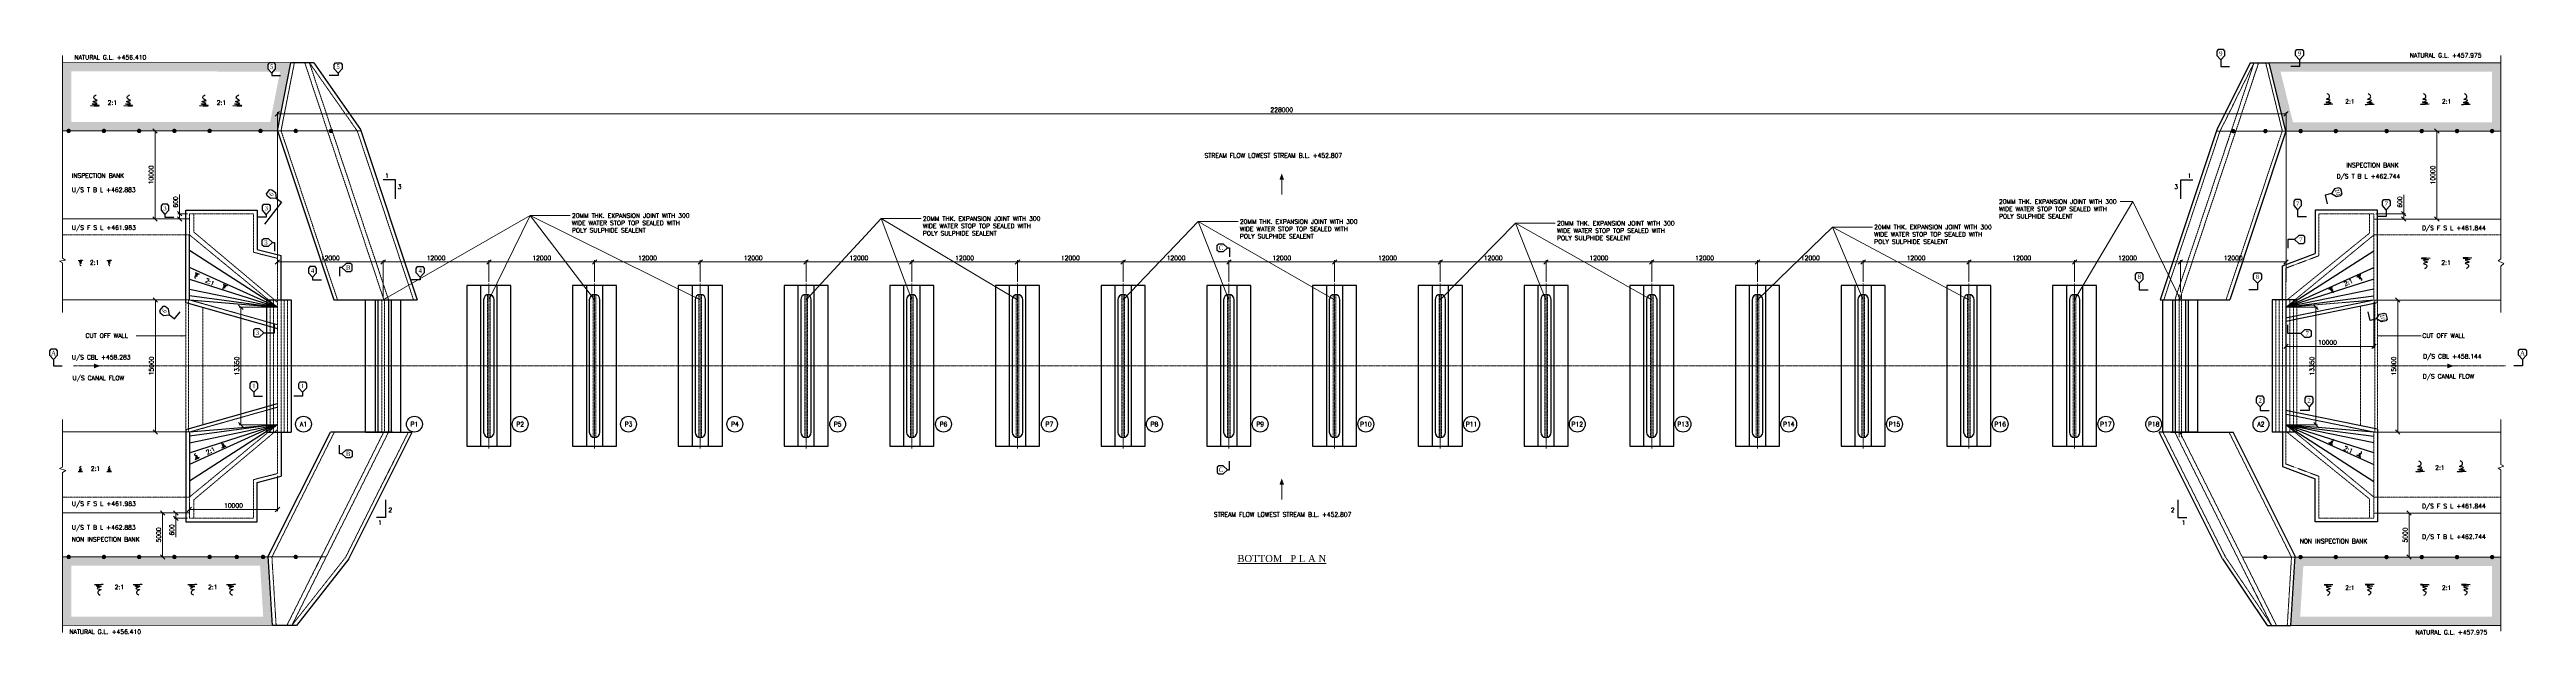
# Model space of a CAD drawing. Header units: millimetres. Extents: x -905235 to 365236, y -24492 to 346419.
# Drawn here: x -33461 to 247699, y -24492 to 41978 of the extents above; entities that cross this region are included whole.
import ezdxf
from ezdxf.enums import TextEntityAlignment as Align

# ---------------------------------------------------------------- set-up
doc = ezdxf.new("R2010")
doc.units = ezdxf.units.MM
doc.header["$LTSCALE"] = 9
doc.linetypes.add('CENTER2', pattern=[1.125, 0.75, -0.125, 0.125, -0.125])
doc.linetypes.add('HIDDEN', pattern=[0.375, 0.25, -0.125])
for name, color, linetype, lineweight in [('CENTER', 8, 'CENTER2', 9), ('R_DASHED', 183, 'HIDDEN', 9), ('R_DIMENSION', 8, 'Continuous', 15), ('R_P.C.C', 94, 'Continuous', 15), ('R_TEXT G', 7, 'Continuous', 18), ('R_TEXT S', 6, 'Continuous', 18), ('SEC MARK', 1, 'Continuous', 25)]:
    doc.layers.add(name, color=color, linetype=linetype, lineweight=lineweight)
doc.styles.add('ROMANS', font='romans.shx')
doc.styles.add('TIMES NR', font='times.ttf')
doc.dimstyles.new('DIM-200', dxfattribs={"dimscale": 200, "dimtxt": 2.5, "dimasz": 2.5, "dimexe": 1, "dimexo": 1, "dimgap": 1, "dimtad": 1, "dimdec": 0, "dimzin": 0, "dimdsep": 46, "dimtxsty": 'ROMANS', "dimblk": 'OBLIQUE', "dimcen": 1, "dimclrd": 256, "dimclre": 256, "dimclrt": 7, "dimadec": 0, "dimazin": 0, "dimtfac": 1, "dimtdec": 0, "dimtofl": 0, "dimtmove": 0, "dimatfit": 3, "dimfxl": 1, "dimtolj": 1, "dimtzin": 0, "dimlwd": 9, "dimlwe": 9, "dimarcsym": 0})
doc.dimstyles.new('DIM-200$0', dxfattribs={"dimscale": 200, "dimtxt": 2.5, "dimasz": 2.5, "dimexe": 1, "dimexo": 1, "dimgap": 1, "dimtad": 1, "dimdec": 0, "dimzin": 0, "dimdsep": 46, "dimtxsty": 'ROMANS', "dimblk": 'OBLIQUE', "dimcen": 1, "dimclrd": 256, "dimclre": 256, "dimclrt": 7, "dimadec": 0, "dimazin": 0, "dimtfac": 1, "dimtdec": 0, "dimtofl": 0, "dimtmove": 0, "dimatfit": 3, "dimfxl": 1, "dimtolj": 1, "dimtzin": 0, "dimlwd": 9, "dimlwe": 9, "dimarcsym": 0})

# ---------------------------------------------------------------- blocks, each defined once
blk = doc.blocks.new('_Oblique')
at = {"color": 0, "linetype": 'ByBlock', "lineweight": -2}
blk.add_line((-0.5, -0.5), (0.5, 0.5), dxfattribs=at)
blk = doc.blocks.new('*D106')
at = {"layer": 'Defpoints', "color": 0}
for p in [(-18700, 23321), (-17584, 23321), (-17584, 22721)]:
    blk.add_point(p, dxfattribs=at)
at = {"layer": 'R_DIMENSION', "lineweight": 9}
for p, q in [((-18700, 23321), (-18700, 25483)), ((-17784, 23321), (-18900, 23321)), ((-17784, 22721), (-18900, 22721)), ((-18700, 22721), (-18700, 23321))]:
    blk.add_line(p, q, dxfattribs=at)
at = {"layer": 'R_DIMENSION', "lineweight": 9, "xscale": 500, "yscale": 500, "zscale": 500}
for p, rotation in [((-18700, 23321), 90), ((-18700, 22721), 270)]:
    blk.add_blockref('_Oblique', p, dxfattribs=dict(at, rotation=rotation))
at = {"layer": 'R_DIMENSION', "color": 7, "insert": (-19150, 24652), "char_height": 500, "attachment_point": 5, "rotation": 90, "style": 'ROMANS'}
blk.add_mtext('\\A1;600', dxfattribs=at)
blk = doc.blocks.new('*D107')
at = {"layer": 'Defpoints', "color": 0}
for p in [(230392, 23310), (230392, 22710), (233769, 23310)]:
    blk.add_point(p, dxfattribs=at)
at = {"layer": 'R_DIMENSION', "lineweight": 9}
for p, q in [((233769, 23310), (233769, 25472)), ((230592, 23310), (233969, 23310)), ((230592, 22710), (233969, 22710)), ((233769, 22710), (233769, 23310))]:
    blk.add_line(p, q, dxfattribs=at)
at = {"layer": 'R_DIMENSION', "lineweight": 9, "xscale": 500, "yscale": 500, "zscale": 500}
for p, rotation in [((233769, 23310), 90), ((233769, 22710), 270)]:
    blk.add_blockref('_Oblique', p, dxfattribs=dict(at, rotation=rotation))
at = {"layer": 'R_DIMENSION', "color": 7, "insert": (233319, 24641), "char_height": 500, "attachment_point": 5, "rotation": 90, "style": 'ROMANS'}
blk.add_mtext('\\A1;600', dxfattribs=at)
blk = doc.blocks.new('*D108')
at = {"layer": 'Defpoints', "color": 0}
for p in [(237522, 32710), (238442, 32710), (238442, 22710)]:
    blk.add_point(p, dxfattribs=at)
at = {"layer": 'R_DIMENSION', "lineweight": 9}
for p, q in [((238242, 32710), (237322, 32710)), ((237522, 22710), (237522, 32710)), ((238242, 22710), (237322, 22710))]:
    blk.add_line(p, q, dxfattribs=at)
at = {"layer": 'R_DIMENSION', "lineweight": 9, "xscale": 500, "yscale": 500, "zscale": 500}
for p, rotation in [((237522, 32710), 90), ((237522, 22710), 270)]:
    blk.add_blockref('_Oblique', p, dxfattribs=dict(at, rotation=rotation))
at = {"layer": 'R_DIMENSION', "color": 7, "insert": (237072, 27710), "char_height": 500, "attachment_point": 5, "rotation": 90, "style": 'ROMANS'}
blk.add_mtext('\\A1;10000', dxfattribs=at)
blk = doc.blocks.new('*D98')
at = {"layer": 'Defpoints', "color": 0}
for p in [(234189, -10690), (234189, -15690), (234379, -15690)]:
    blk.add_point(p, dxfattribs=at)
at = {"layer": 'R_DIMENSION', "lineweight": 9}
for p, q in [((234379, -10690), (234379, -15690)), ((234389, -10690), (234579, -10690)), ((234389, -15690), (234579, -15690))]:
    blk.add_line(p, q, dxfattribs=at)
at = {"layer": 'R_DIMENSION', "lineweight": 9, "xscale": 500, "yscale": 500, "zscale": 500}
for p, rotation in [((234379, -10690), 90), ((234379, -15690), 270)]:
    blk.add_blockref('_Oblique', p, dxfattribs=dict(at, rotation=rotation))
at = {"layer": 'R_DIMENSION', "color": 7, "insert": (233929, -13190), "char_height": 500, "attachment_point": 5, "rotation": 90, "style": 'ROMANS'}
blk.add_mtext('\\A1;5000', dxfattribs=at)
blk = doc.blocks.new('*D109')
at = {"layer": 'Defpoints', "color": 0}
for p in [(232119, 13510), (232119, -1490), (233086, -1490)]:
    blk.add_point(p, dxfattribs=at)
at = {"layer": 'R_DIMENSION', "lineweight": 9}
for p, q in [((232319, 13510), (233286, 13510)), ((233086, 13510), (233086, -1490)), ((232319, -1490), (233286, -1490))]:
    blk.add_line(p, q, dxfattribs=at)
at = {"layer": 'R_DIMENSION', "lineweight": 9, "xscale": 500, "yscale": 500, "zscale": 500}
for p, rotation in [((233086, 13510), 90), ((233086, -1490), 270)]:
    blk.add_blockref('_Oblique', p, dxfattribs=dict(at, rotation=rotation))
at = {"layer": 'R_DIMENSION', "color": 7, "insert": (232636, 6010), "char_height": 500, "attachment_point": 5, "rotation": 90, "style": 'ROMANS'}
blk.add_mtext('\\A1;15000', dxfattribs=at)
blk = doc.blocks.new('*D105')
at = {"layer": 'Defpoints', "color": 0}
for p in [(220392, 12685), (220392, -665), (223798, -665)]:
    blk.add_point(p, dxfattribs=at)
at = {"layer": 'R_DIMENSION', "lineweight": 9}
for p, q in [((220592, 12685), (223998, 12685)), ((223798, 12685), (223798, -665)), ((220592, -665), (223998, -665))]:
    blk.add_line(p, q, dxfattribs=at)
at = {"layer": 'R_DIMENSION', "lineweight": 9, "xscale": 500, "yscale": 500, "zscale": 500}
for p, rotation in [((223798, 12685), 90), ((223798, -665), 270)]:
    blk.add_blockref('_Oblique', p, dxfattribs=dict(at, rotation=rotation))
at = {"layer": 'R_DIMENSION', "color": 7, "insert": (223348, 6010), "char_height": 500, "attachment_point": 5, "rotation": 90, "style": 'ROMANS'}
blk.add_mtext('\\A1;13350', dxfattribs=at)
blk = doc.blocks.new('*D99')
at = {"layer": 'Defpoints', "color": 0}
for p in [(-20150, -10679), (-20627, -15679), (-20150, -15679)]:
    blk.add_point(p, dxfattribs=at)
at = {"layer": 'R_DIMENSION', "lineweight": 9}
for p, q in [((-20350, -10679), (-20827, -10679)), ((-20627, -10679), (-20627, -15679)), ((-20350, -15679), (-20827, -15679))]:
    blk.add_line(p, q, dxfattribs=at)
at = {"layer": 'R_DIMENSION', "lineweight": 9, "xscale": 500, "yscale": 500, "zscale": 500}
for p, rotation in [((-20627, -10679), 90), ((-20627, -15679), 270)]:
    blk.add_blockref('_Oblique', p, dxfattribs=dict(at, rotation=rotation))
at = {"layer": 'R_DIMENSION', "color": 7, "insert": (-21077, -13179), "char_height": 500, "attachment_point": 5, "rotation": 90, "style": 'ROMANS'}
blk.add_mtext('\\A1;5000', dxfattribs=at)
blk = doc.blocks.new('*D100')
at = {"layer": 'Defpoints', "color": 0}
for p in [(-20728, 13521), (-21452, -1479), (-20728, -1479)]:
    blk.add_point(p, dxfattribs=at)
at = {"layer": 'R_DIMENSION', "lineweight": 9}
for p, q in [((-20928, 13521), (-21652, 13521)), ((-21452, 13521), (-21452, -1479)), ((-20928, -1479), (-21652, -1479))]:
    blk.add_line(p, q, dxfattribs=at)
at = {"layer": 'R_DIMENSION', "lineweight": 9, "xscale": 500, "yscale": 500, "zscale": 500}
for p, rotation in [((-21452, 13521), 90), ((-21452, -1479), 270)]:
    blk.add_blockref('_Oblique', p, dxfattribs=dict(at, rotation=rotation))
at = {"layer": 'R_DIMENSION', "color": 7, "insert": (-21902, 6021), "char_height": 500, "attachment_point": 5, "rotation": 90, "style": 'ROMANS'}
blk.add_mtext('\\A1;15000', dxfattribs=at)
blk = doc.blocks.new('*D101')
at = {"layer": 'Defpoints', "color": 0}
for p in [(-7584, 12685), (-11748, -665), (-7584, -665)]:
    blk.add_point(p, dxfattribs=at)
at = {"layer": 'R_DIMENSION', "lineweight": 9}
for p, q in [((-7784, 12685), (-11948, 12685)), ((-11748, 12685), (-11748, -665)), ((-7784, -665), (-11948, -665))]:
    blk.add_line(p, q, dxfattribs=at)
at = {"layer": 'R_DIMENSION', "lineweight": 9, "xscale": 500, "yscale": 500, "zscale": 500}
for p, rotation in [((-11748, 12685), 90), ((-11748, -665), 270)]:
    blk.add_blockref('_Oblique', p, dxfattribs=dict(at, rotation=rotation))
at = {"layer": 'R_DIMENSION', "color": 7, "insert": (-12198, 6010), "char_height": 500, "attachment_point": 5, "rotation": 90, "style": 'ROMANS'}
blk.add_mtext('\\A1;13350', dxfattribs=at)
blk = doc.blocks.new('*D102')
at = {"layer": 'Defpoints', "color": 0}
for p in [(-17984, -10679), (-19129, -11279), (-17584, -11279)]:
    blk.add_point(p, dxfattribs=at)
at = {"layer": 'R_DIMENSION', "lineweight": 9}
for p, q in [((-18184, -10679), (-19329, -10679)), ((-19129, -10679), (-19129, -11279)), ((-17784, -11279), (-19329, -11279)), ((-19129, -11279), (-19129, -13441))]:
    blk.add_line(p, q, dxfattribs=at)
at = {"layer": 'R_DIMENSION', "lineweight": 9, "xscale": 500, "yscale": 500, "zscale": 500}
for p, rotation in [((-19129, -10679), 90), ((-19129, -11279), 270)]:
    blk.add_blockref('_Oblique', p, dxfattribs=dict(at, rotation=rotation))
at = {"layer": 'R_DIMENSION', "color": 7, "insert": (-19579, -12610), "char_height": 500, "attachment_point": 5, "rotation": 90, "style": 'ROMANS'}
blk.add_mtext('\\A1;600', dxfattribs=at)
blk = doc.blocks.new('*D103')
at = {"layer": 'Defpoints', "color": 0}
for p in [(-7584, -6265), (-17584, -9460), (-7584, -10289)]:
    blk.add_point(p, dxfattribs=at)
at = {"layer": 'R_DIMENSION', "lineweight": 9}
for p, q in [((-7584, -6465), (-7584, -10489)), ((-17584, -9660), (-17584, -10489)), ((-17584, -10289), (-7584, -10289))]:
    blk.add_line(p, q, dxfattribs=at)
at = {"layer": 'R_DIMENSION', "lineweight": 9, "xscale": 500, "yscale": 500, "zscale": 500, "rotation": 180}
blk.add_blockref('_Oblique', (-17584, -10289), dxfattribs=at)
at = {"layer": 'R_DIMENSION', "lineweight": 9, "xscale": 500, "yscale": 500, "zscale": 500}
blk.add_blockref('_Oblique', (-7584, -10289), dxfattribs=at)
at = {"layer": 'R_DIMENSION', "color": 7, "insert": (-12584, -9839), "char_height": 500, "attachment_point": 5, "style": 'ROMANS'}
blk.add_mtext('\\A1;10000', dxfattribs=at)
blk = doc.blocks.new('*D104')
at = {"layer": 'Defpoints', "color": 0}
for p in [(230392, 13510), (220392, 9331), (230392, 8241)]:
    blk.add_point(p, dxfattribs=at)
at = {"layer": 'R_DIMENSION', "lineweight": 9}
for p, q in [((230392, 13310), (230392, 8041)), ((220392, 9131), (220392, 8041)), ((220392, 8241), (230392, 8241))]:
    blk.add_line(p, q, dxfattribs=at)
at = {"layer": 'R_DIMENSION', "lineweight": 9, "xscale": 500, "yscale": 500, "zscale": 500, "rotation": 180}
blk.add_blockref('_Oblique', (220392, 8241), dxfattribs=at)
at = {"layer": 'R_DIMENSION', "lineweight": 9, "xscale": 500, "yscale": 500, "zscale": 500}
blk.add_blockref('_Oblique', (230392, 8241), dxfattribs=at)
at = {"layer": 'R_DIMENSION', "color": 7, "insert": (225114, 8691), "char_height": 500, "attachment_point": 5, "style": 'ROMANS'}
blk.add_mtext('\\A1;10000', dxfattribs=at)
blk = doc.blocks.new('*D123')
at = {"layer": 'Defpoints', "color": 0}
for p in [(16410, 17839), (16410, 15396), (4410, 13535)]:
    blk.add_point(p, dxfattribs=at)
at = {"layer": 'R_DIMENSION', "lineweight": 9}
for p, q in [((4410, 13735), (4410, 18039)), ((4410, 17839), (16410, 17839)), ((16410, 15596), (16410, 18039))]:
    blk.add_line(p, q, dxfattribs=at)
at = {"layer": 'R_DIMENSION', "lineweight": 9, "xscale": 500, "yscale": 500, "zscale": 500, "rotation": 180}
blk.add_blockref('_Oblique', (4410, 17839), dxfattribs=at)
at = {"layer": 'R_DIMENSION', "lineweight": 9, "xscale": 500, "yscale": 500, "zscale": 500}
blk.add_blockref('_Oblique', (16410, 17839), dxfattribs=at)
at = {"layer": 'R_DIMENSION', "color": 7, "insert": (10410, 18289), "char_height": 500, "attachment_point": 5, "style": 'ROMANS'}
blk.add_mtext('\\A1;12000', dxfattribs=at)
blk = doc.blocks.new('*D124')
at = {"layer": 'Defpoints', "color": 0}
for p in [(100410, 17839), (88410, 15396), (100410, 15396)]:
    blk.add_point(p, dxfattribs=at)
at = {"layer": 'R_DIMENSION', "lineweight": 9}
for p, q in [((88410, 15596), (88410, 18039)), ((88410, 17839), (100410, 17839)), ((100410, 15596), (100410, 18039))]:
    blk.add_line(p, q, dxfattribs=at)
at = {"layer": 'R_DIMENSION', "lineweight": 9, "xscale": 500, "yscale": 500, "zscale": 500, "rotation": 180}
blk.add_blockref('_Oblique', (88410, 17839), dxfattribs=at)
at = {"layer": 'R_DIMENSION', "lineweight": 9, "xscale": 500, "yscale": 500, "zscale": 500}
blk.add_blockref('_Oblique', (100410, 17839), dxfattribs=at)
at = {"layer": 'R_DIMENSION', "color": 7, "insert": (94410, 18289), "char_height": 500, "attachment_point": 5, "style": 'ROMANS'}
blk.add_mtext('\\A1;12000', dxfattribs=at)
blk = doc.blocks.new('*D125')
at = {"layer": 'Defpoints', "color": 0}
for p in [(112410, 17839), (100410, 15396), (112410, 15396)]:
    blk.add_point(p, dxfattribs=at)
at = {"layer": 'R_DIMENSION', "lineweight": 9}
for p, q in [((100410, 15596), (100410, 18039)), ((100410, 17839), (112410, 17839)), ((112410, 15596), (112410, 18039))]:
    blk.add_line(p, q, dxfattribs=at)
at = {"layer": 'R_DIMENSION', "lineweight": 9, "xscale": 500, "yscale": 500, "zscale": 500, "rotation": 180}
blk.add_blockref('_Oblique', (100410, 17839), dxfattribs=at)
at = {"layer": 'R_DIMENSION', "lineweight": 9, "xscale": 500, "yscale": 500, "zscale": 500}
blk.add_blockref('_Oblique', (112410, 17839), dxfattribs=at)
at = {"layer": 'R_DIMENSION', "color": 7, "insert": (106410, 18289), "char_height": 500, "attachment_point": 5, "style": 'ROMANS'}
blk.add_mtext('\\A1;12000', dxfattribs=at)
blk = doc.blocks.new('*D126')
at = {"layer": 'Defpoints', "color": 0}
for p in [(124410, 17839), (112410, 15396), (124410, 15396)]:
    blk.add_point(p, dxfattribs=at)
at = {"layer": 'R_DIMENSION', "lineweight": 9}
for p, q in [((112410, 15596), (112410, 18039)), ((112410, 17839), (124410, 17839)), ((124410, 15596), (124410, 18039))]:
    blk.add_line(p, q, dxfattribs=at)
at = {"layer": 'R_DIMENSION', "lineweight": 9, "xscale": 500, "yscale": 500, "zscale": 500, "rotation": 180}
blk.add_blockref('_Oblique', (112410, 17839), dxfattribs=at)
at = {"layer": 'R_DIMENSION', "lineweight": 9, "xscale": 500, "yscale": 500, "zscale": 500}
blk.add_blockref('_Oblique', (124410, 17839), dxfattribs=at)
at = {"layer": 'R_DIMENSION', "color": 7, "insert": (118410, 18289), "char_height": 500, "attachment_point": 5, "style": 'ROMANS'}
blk.add_mtext('\\A1;12000', dxfattribs=at)
blk = doc.blocks.new('*D127')
at = {"layer": 'Defpoints', "color": 0}
for p in [(136410, 17839), (124410, 15396), (136410, 15396)]:
    blk.add_point(p, dxfattribs=at)
at = {"layer": 'R_DIMENSION', "lineweight": 9}
for p, q in [((124410, 15596), (124410, 18039)), ((124410, 17839), (136410, 17839)), ((136410, 15596), (136410, 18039))]:
    blk.add_line(p, q, dxfattribs=at)
at = {"layer": 'R_DIMENSION', "lineweight": 9, "xscale": 500, "yscale": 500, "zscale": 500, "rotation": 180}
blk.add_blockref('_Oblique', (124410, 17839), dxfattribs=at)
at = {"layer": 'R_DIMENSION', "lineweight": 9, "xscale": 500, "yscale": 500, "zscale": 500}
blk.add_blockref('_Oblique', (136410, 17839), dxfattribs=at)
at = {"layer": 'R_DIMENSION', "color": 7, "insert": (130410, 18289), "char_height": 500, "attachment_point": 5, "style": 'ROMANS'}
blk.add_mtext('\\A1;12000', dxfattribs=at)
blk = doc.blocks.new('*D128')
at = {"layer": 'Defpoints', "color": 0}
for p in [(148410, 17839), (136410, 15396), (148410, 15396)]:
    blk.add_point(p, dxfattribs=at)
at = {"layer": 'R_DIMENSION', "lineweight": 9}
for p, q in [((136410, 15596), (136410, 18039)), ((136410, 17839), (148410, 17839)), ((148410, 15596), (148410, 18039))]:
    blk.add_line(p, q, dxfattribs=at)
at = {"layer": 'R_DIMENSION', "lineweight": 9, "xscale": 500, "yscale": 500, "zscale": 500, "rotation": 180}
blk.add_blockref('_Oblique', (136410, 17839), dxfattribs=at)
at = {"layer": 'R_DIMENSION', "lineweight": 9, "xscale": 500, "yscale": 500, "zscale": 500}
blk.add_blockref('_Oblique', (148410, 17839), dxfattribs=at)
at = {"layer": 'R_DIMENSION', "color": 7, "insert": (142410, 18289), "char_height": 500, "attachment_point": 5, "style": 'ROMANS'}
blk.add_mtext('\\A1;12000', dxfattribs=at)
blk = doc.blocks.new('*D129')
at = {"layer": 'Defpoints', "color": 0}
for p in [(160410, 17839), (148410, 15396), (160410, 15396)]:
    blk.add_point(p, dxfattribs=at)
at = {"layer": 'R_DIMENSION', "lineweight": 9}
for p, q in [((148410, 15596), (148410, 18039)), ((148410, 17839), (160410, 17839)), ((160410, 15596), (160410, 18039))]:
    blk.add_line(p, q, dxfattribs=at)
at = {"layer": 'R_DIMENSION', "lineweight": 9, "xscale": 500, "yscale": 500, "zscale": 500, "rotation": 180}
blk.add_blockref('_Oblique', (148410, 17839), dxfattribs=at)
at = {"layer": 'R_DIMENSION', "lineweight": 9, "xscale": 500, "yscale": 500, "zscale": 500}
blk.add_blockref('_Oblique', (160410, 17839), dxfattribs=at)
at = {"layer": 'R_DIMENSION', "color": 7, "insert": (154410, 18289), "char_height": 500, "attachment_point": 5, "style": 'ROMANS'}
blk.add_mtext('\\A1;12000', dxfattribs=at)
blk = doc.blocks.new('*D130')
at = {"layer": 'Defpoints', "color": 0}
for p in [(172410, 17839), (160410, 15396), (172410, 15396)]:
    blk.add_point(p, dxfattribs=at)
at = {"layer": 'R_DIMENSION', "lineweight": 9}
for p, q in [((160410, 15596), (160410, 18039)), ((160410, 17839), (172410, 17839)), ((172410, 15596), (172410, 18039))]:
    blk.add_line(p, q, dxfattribs=at)
at = {"layer": 'R_DIMENSION', "lineweight": 9, "xscale": 500, "yscale": 500, "zscale": 500, "rotation": 180}
blk.add_blockref('_Oblique', (160410, 17839), dxfattribs=at)
at = {"layer": 'R_DIMENSION', "lineweight": 9, "xscale": 500, "yscale": 500, "zscale": 500}
blk.add_blockref('_Oblique', (172410, 17839), dxfattribs=at)
at = {"layer": 'R_DIMENSION', "color": 7, "insert": (166410, 18289), "char_height": 500, "attachment_point": 5, "style": 'ROMANS'}
blk.add_mtext('\\A1;12000', dxfattribs=at)
blk = doc.blocks.new('*D131')
at = {"layer": 'Defpoints', "color": 0}
for p in [(184410, 17839), (172410, 15396), (184410, 15396)]:
    blk.add_point(p, dxfattribs=at)
at = {"layer": 'R_DIMENSION', "lineweight": 9}
for p, q in [((172410, 15596), (172410, 18039)), ((172410, 17839), (184410, 17839)), ((184410, 15596), (184410, 18039))]:
    blk.add_line(p, q, dxfattribs=at)
at = {"layer": 'R_DIMENSION', "lineweight": 9, "xscale": 500, "yscale": 500, "zscale": 500, "rotation": 180}
blk.add_blockref('_Oblique', (172410, 17839), dxfattribs=at)
at = {"layer": 'R_DIMENSION', "lineweight": 9, "xscale": 500, "yscale": 500, "zscale": 500}
blk.add_blockref('_Oblique', (184410, 17839), dxfattribs=at)
at = {"layer": 'R_DIMENSION', "color": 7, "insert": (178410, 18289), "char_height": 500, "attachment_point": 5, "style": 'ROMANS'}
blk.add_mtext('\\A1;12000', dxfattribs=at)
blk = doc.blocks.new('*D132')
at = {"layer": 'Defpoints', "color": 0}
for p in [(196410, 17839), (184410, 15396), (196410, 15396)]:
    blk.add_point(p, dxfattribs=at)
at = {"layer": 'R_DIMENSION', "lineweight": 9}
for p, q in [((184410, 15596), (184410, 18039)), ((184410, 17839), (196410, 17839)), ((196410, 15596), (196410, 18039))]:
    blk.add_line(p, q, dxfattribs=at)
at = {"layer": 'R_DIMENSION', "lineweight": 9, "xscale": 500, "yscale": 500, "zscale": 500, "rotation": 180}
blk.add_blockref('_Oblique', (184410, 17839), dxfattribs=at)
at = {"layer": 'R_DIMENSION', "lineweight": 9, "xscale": 500, "yscale": 500, "zscale": 500}
blk.add_blockref('_Oblique', (196410, 17839), dxfattribs=at)
at = {"layer": 'R_DIMENSION', "color": 7, "insert": (190410, 18289), "char_height": 500, "attachment_point": 5, "style": 'ROMANS'}
blk.add_mtext('\\A1;12000', dxfattribs=at)
blk = doc.blocks.new('*D133')
at = {"layer": 'Defpoints', "color": 0}
for p in [(208410, 17839), (196410, 15396), (208410, 14194)]:
    blk.add_point(p, dxfattribs=at)
at = {"layer": 'R_DIMENSION', "lineweight": 9}
for p, q in [((196410, 15596), (196410, 18039)), ((196410, 17839), (208410, 17839)), ((208410, 14394), (208410, 18039))]:
    blk.add_line(p, q, dxfattribs=at)
at = {"layer": 'R_DIMENSION', "lineweight": 9, "xscale": 500, "yscale": 500, "zscale": 500, "rotation": 180}
blk.add_blockref('_Oblique', (196410, 17839), dxfattribs=at)
at = {"layer": 'R_DIMENSION', "lineweight": 9, "xscale": 500, "yscale": 500, "zscale": 500}
blk.add_blockref('_Oblique', (208410, 17839), dxfattribs=at)
at = {"layer": 'R_DIMENSION', "color": 7, "insert": (202410, 18289), "char_height": 500, "attachment_point": 5, "style": 'ROMANS'}
blk.add_mtext('\\A1;12000', dxfattribs=at)
blk = doc.blocks.new('*D149')
at = {"layer": 'Defpoints', "color": 0}
for p in [(-22109, 32721), (-21488, 32721), (-22109, 22721)]:
    blk.add_point(p, dxfattribs=at)
at = {"layer": 'R_DIMENSION', "lineweight": 9}
for p, q in [((-21909, 32721), (-21288, 32721)), ((-21488, 22721), (-21488, 32721)), ((-21909, 22721), (-21288, 22721))]:
    blk.add_line(p, q, dxfattribs=at)
at = {"layer": 'R_DIMENSION', "lineweight": 9, "xscale": 500, "yscale": 500, "zscale": 500}
for p, rotation in [((-21488, 32721), 90), ((-21488, 22721), 270)]:
    blk.add_blockref('_Oblique', p, dxfattribs=dict(at, rotation=rotation))
at = {"layer": 'R_DIMENSION', "color": 7, "insert": (-21938, 27721), "char_height": 500, "attachment_point": 5, "rotation": 90, "style": 'ROMANS'}
blk.add_mtext('\\A1;10000', dxfattribs=at)
blk = doc.blocks.new('*D168')
at = {"layer": 'Defpoints', "color": 0}
for p in [(76410, 17839), (76410, 15396), (88410, 15396)]:
    blk.add_point(p, dxfattribs=at)
at = {"layer": 'R_DIMENSION', "lineweight": 9}
for p, q in [((76410, 15596), (76410, 18039)), ((88410, 17839), (76410, 17839)), ((88410, 15596), (88410, 18039))]:
    blk.add_line(p, q, dxfattribs=at)
at = {"layer": 'R_DIMENSION', "lineweight": 9, "xscale": 500, "yscale": 500, "zscale": 500, "rotation": 180}
blk.add_blockref('_Oblique', (76410, 17839), dxfattribs=at)
at = {"layer": 'R_DIMENSION', "lineweight": 9, "xscale": 500, "yscale": 500, "zscale": 500}
blk.add_blockref('_Oblique', (88410, 17839), dxfattribs=at)
at = {"layer": 'R_DIMENSION', "color": 7, "insert": (82410, 18289), "char_height": 500, "attachment_point": 5, "style": 'ROMANS'}
blk.add_mtext('\\A1;12000', dxfattribs=at)
blk = doc.blocks.new('*D169')
at = {"layer": 'Defpoints', "color": 0}
for p in [(64410, 17839), (64410, 15396), (76410, 15396)]:
    blk.add_point(p, dxfattribs=at)
at = {"layer": 'R_DIMENSION', "lineweight": 9}
for p, q in [((64410, 15596), (64410, 18039)), ((76410, 17839), (64410, 17839)), ((76410, 15596), (76410, 18039))]:
    blk.add_line(p, q, dxfattribs=at)
at = {"layer": 'R_DIMENSION', "lineweight": 9, "xscale": 500, "yscale": 500, "zscale": 500, "rotation": 180}
blk.add_blockref('_Oblique', (64410, 17839), dxfattribs=at)
at = {"layer": 'R_DIMENSION', "lineweight": 9, "xscale": 500, "yscale": 500, "zscale": 500}
blk.add_blockref('_Oblique', (76410, 17839), dxfattribs=at)
at = {"layer": 'R_DIMENSION', "color": 7, "insert": (70410, 18289), "char_height": 500, "attachment_point": 5, "style": 'ROMANS'}
blk.add_mtext('\\A1;12000', dxfattribs=at)
blk = doc.blocks.new('*D170')
at = {"layer": 'Defpoints', "color": 0}
for p in [(52410, 17839), (52410, 15396), (64410, 15396)]:
    blk.add_point(p, dxfattribs=at)
at = {"layer": 'R_DIMENSION', "lineweight": 9}
for p, q in [((52410, 15596), (52410, 18039)), ((64410, 17839), (52410, 17839)), ((64410, 15596), (64410, 18039))]:
    blk.add_line(p, q, dxfattribs=at)
at = {"layer": 'R_DIMENSION', "lineweight": 9, "xscale": 500, "yscale": 500, "zscale": 500, "rotation": 180}
blk.add_blockref('_Oblique', (52410, 17839), dxfattribs=at)
at = {"layer": 'R_DIMENSION', "lineweight": 9, "xscale": 500, "yscale": 500, "zscale": 500}
blk.add_blockref('_Oblique', (64410, 17839), dxfattribs=at)
at = {"layer": 'R_DIMENSION', "color": 7, "insert": (58410, 18289), "char_height": 500, "attachment_point": 5, "style": 'ROMANS'}
blk.add_mtext('\\A1;12000', dxfattribs=at)
blk = doc.blocks.new('*D171')
at = {"layer": 'Defpoints', "color": 0}
for p in [(40410, 17839), (40410, 15396), (52410, 15396)]:
    blk.add_point(p, dxfattribs=at)
at = {"layer": 'R_DIMENSION', "lineweight": 9}
for p, q in [((40410, 15596), (40410, 18039)), ((52410, 17839), (40410, 17839)), ((52410, 15596), (52410, 18039))]:
    blk.add_line(p, q, dxfattribs=at)
at = {"layer": 'R_DIMENSION', "lineweight": 9, "xscale": 500, "yscale": 500, "zscale": 500, "rotation": 180}
blk.add_blockref('_Oblique', (40410, 17839), dxfattribs=at)
at = {"layer": 'R_DIMENSION', "lineweight": 9, "xscale": 500, "yscale": 500, "zscale": 500}
blk.add_blockref('_Oblique', (52410, 17839), dxfattribs=at)
at = {"layer": 'R_DIMENSION', "color": 7, "insert": (46410, 18289), "char_height": 500, "attachment_point": 5, "style": 'ROMANS'}
blk.add_mtext('\\A1;12000', dxfattribs=at)
blk = doc.blocks.new('*D172')
at = {"layer": 'Defpoints', "color": 0}
for p in [(28410, 17839), (28410, 15396), (40410, 15396)]:
    blk.add_point(p, dxfattribs=at)
at = {"layer": 'R_DIMENSION', "lineweight": 9}
for p, q in [((28410, 15596), (28410, 18039)), ((40410, 17839), (28410, 17839)), ((40410, 15596), (40410, 18039))]:
    blk.add_line(p, q, dxfattribs=at)
at = {"layer": 'R_DIMENSION', "lineweight": 9, "xscale": 500, "yscale": 500, "zscale": 500, "rotation": 180}
blk.add_blockref('_Oblique', (28410, 17839), dxfattribs=at)
at = {"layer": 'R_DIMENSION', "lineweight": 9, "xscale": 500, "yscale": 500, "zscale": 500}
blk.add_blockref('_Oblique', (40410, 17839), dxfattribs=at)
at = {"layer": 'R_DIMENSION', "color": 7, "insert": (34410, 18289), "char_height": 500, "attachment_point": 5, "style": 'ROMANS'}
blk.add_mtext('\\A1;12000', dxfattribs=at)
blk = doc.blocks.new('*D173')
at = {"layer": 'Defpoints', "color": 0}
for p in [(16410, 17839), (16410, 15396), (28410, 15396)]:
    blk.add_point(p, dxfattribs=at)
at = {"layer": 'R_DIMENSION', "lineweight": 9}
for p, q in [((16410, 15596), (16410, 18039)), ((28410, 17839), (16410, 17839)), ((28410, 15596), (28410, 18039))]:
    blk.add_line(p, q, dxfattribs=at)
at = {"layer": 'R_DIMENSION', "lineweight": 9, "xscale": 500, "yscale": 500, "zscale": 500, "rotation": 180}
blk.add_blockref('_Oblique', (16410, 17839), dxfattribs=at)
at = {"layer": 'R_DIMENSION', "lineweight": 9, "xscale": 500, "yscale": 500, "zscale": 500}
blk.add_blockref('_Oblique', (28410, 17839), dxfattribs=at)
at = {"layer": 'R_DIMENSION', "color": 7, "insert": (22410, 18289), "char_height": 500, "attachment_point": 5, "style": 'ROMANS'}
blk.add_mtext('\\A1;12000', dxfattribs=at)
blk = doc.blocks.new('*D174')
at = {"layer": 'Defpoints', "color": 0}
for p in [(4410, 17839), (4410, 15396), (16410, 15396)]:
    blk.add_point(p, dxfattribs=at)
at = {"layer": 'R_DIMENSION', "lineweight": 9}
for p, q in [((4410, 15596), (4410, 18039)), ((16410, 17839), (4410, 17839)), ((16410, 15596), (16410, 18039))]:
    blk.add_line(p, q, dxfattribs=at)
at = {"layer": 'R_DIMENSION', "lineweight": 9, "xscale": 500, "yscale": 500, "zscale": 500, "rotation": 180}
blk.add_blockref('_Oblique', (4410, 17839), dxfattribs=at)
at = {"layer": 'R_DIMENSION', "lineweight": 9, "xscale": 500, "yscale": 500, "zscale": 500}
blk.add_blockref('_Oblique', (16410, 17839), dxfattribs=at)
at = {"layer": 'R_DIMENSION', "color": 7, "insert": (10410, 18289), "char_height": 500, "attachment_point": 5, "style": 'ROMANS'}
blk.add_mtext('\\A1;12000', dxfattribs=at)
blk = doc.blocks.new('*D175')
at = {"layer": 'Defpoints', "color": 0}
for p in [(208410, 17839), (208410, 14194), (220410, 15396)]:
    blk.add_point(p, dxfattribs=at)
at = {"layer": 'R_DIMENSION', "lineweight": 9}
for p, q in [((208410, 14394), (208410, 18039)), ((220410, 17839), (208410, 17839)), ((220410, 15596), (220410, 18039))]:
    blk.add_line(p, q, dxfattribs=at)
at = {"layer": 'R_DIMENSION', "lineweight": 9, "xscale": 500, "yscale": 500, "zscale": 500, "rotation": 180}
blk.add_blockref('_Oblique', (208410, 17839), dxfattribs=at)
at = {"layer": 'R_DIMENSION', "lineweight": 9, "xscale": 500, "yscale": 500, "zscale": 500}
blk.add_blockref('_Oblique', (220410, 17839), dxfattribs=at)
at = {"layer": 'R_DIMENSION', "color": 7, "insert": (214410, 18289), "char_height": 500, "attachment_point": 5, "style": 'ROMANS'}
blk.add_mtext('\\A1;12000', dxfattribs=at)
blk = doc.blocks.new('*D176')
at = {"layer": 'Defpoints', "color": 0}
for p in [(-7590, 16990), (4410, 17839), (4410, 15396)]:
    blk.add_point(p, dxfattribs=at)
at = {"layer": 'R_DIMENSION', "lineweight": 9}
for p, q in [((-7590, 17190), (-7590, 18039)), ((-7590, 17839), (4410, 17839)), ((4410, 15596), (4410, 18039))]:
    blk.add_line(p, q, dxfattribs=at)
at = {"layer": 'R_DIMENSION', "lineweight": 9, "xscale": 500, "yscale": 500, "zscale": 500, "rotation": 180}
blk.add_blockref('_Oblique', (-7590, 17839), dxfattribs=at)
at = {"layer": 'R_DIMENSION', "lineweight": 9, "xscale": 500, "yscale": 500, "zscale": 500}
blk.add_blockref('_Oblique', (4410, 17839), dxfattribs=at)
at = {"layer": 'R_DIMENSION', "color": 7, "insert": (-1590, 18289), "char_height": 500, "attachment_point": 5, "style": 'ROMANS'}
blk.add_mtext('\\A1;12000', dxfattribs=at)
blk = doc.blocks.new('*D179')
at = {"layer": 'Defpoints', "color": 0}
for p in [(220410, 34670), (-7590, 16817), (220410, 16817)]:
    blk.add_point(p, dxfattribs=at)
at = {"layer": 'R_DIMENSION', "lineweight": 9}
for p, q in [((-7590, 17017), (-7590, 34870)), ((-7590, 34670), (220410, 34670)), ((220410, 17017), (220410, 34870))]:
    blk.add_line(p, q, dxfattribs=at)
at = {"layer": 'R_DIMENSION', "lineweight": 9, "xscale": 500, "yscale": 500, "zscale": 500, "rotation": 180}
blk.add_blockref('_Oblique', (-7590, 34670), dxfattribs=at)
at = {"layer": 'R_DIMENSION', "lineweight": 9, "xscale": 500, "yscale": 500, "zscale": 500}
blk.add_blockref('_Oblique', (220410, 34670), dxfattribs=at)
at = {"layer": 'R_DIMENSION', "color": 7, "insert": (106410, 35120), "char_height": 500, "attachment_point": 5, "style": 'ROMANS'}
blk.add_mtext('\\A1;228000', dxfattribs=at)

msp = doc.modelspace()

# ---------------------------------------------------------------- hatches: boundary and pattern name
h = msp.add_hatch()
h.set_pattern_fill('GRAVEL', color=22, scale=55)
h.paths.add_polyline_path([(-8694.1, 40275), (-8544, 40475.1), (-31983.9, 40483.2), (-31983.9, 32721.1), (-31414.7, 32721.1, -1.02429504), (-31164.8, 32721.1), (-27414.7, 32721.1, -1.02429504), (-27164.8, 32721.1), (-23414.7, 32721.1, -1.02429504), (-23164.8, 32721.1), (-19414.7, 32721.1, -1.02429504), (-19164.8, 32721.1), (-15414.7, 32721.1, -1.02429504), (-15164.8, 32721.1), (-9639.7, 32721.1, -1.02429504), (-9389.8, 32721.1), (-7598.5, 32721.1), (-6076.6, 40474.3), (-7944, 40474.9), (-7794.1, 40275), (-7794.1, 39775), (-8078.3, 39474.9), (-7291.9, 39474.7), (-8421.3, 33721.1), (-30983.9, 33721.1), (-30983.9, 39482.8), (-8410, 39475.1), (-8694.1, 39775)])
h = msp.add_hatch()
h.set_pattern_fill('GRAVEL', color=22, scale=55)
h.paths.add_polyline_path([(244792.1, 40471.9), (218507, 40471.9), (220402.9, 32709.9), (221943.5, 32709.9, -1), (222193.5, 32709.9), (225929.5, 32709.9, -1), (226179.5, 32709.9), (231704.5, 32709.9, -1), (231954.5, 32709.9), (235690.4, 32709.9, -1), (235940.4, 32709.9), (239690.4, 32709.9, -1), (239940.4, 32709.9), (243676.3, 32709.9, -1), (243926.3, 32709.9), (244792.1, 32709.9)])
h.paths.add_polyline_path([(243792.1, 39471.9), (243792.1, 33709.9), (221194.5, 33709.9), (219781.8, 39471.9)], flags=16)
edge = h.paths.add_edge_path(flags=0)
edge.add_spline(control_points=[(236014.4, 36950.2), (235943.2, 36935.5), (236332.4, 36845.2), (236345.4, 36463.4), (235601.8, 36309.3), (236805.2, 36233.2), (235407.6, 35905.1), (237122.6, 35966.1), (234994, 35677.9), (236076.6, 35726.3), (236669.4, 35752.9)], knot_values=[0, 0, 0, 0, 218.23320914, 522.78050257, 917.53756499, 1385.40509165, 1904.35757356, 2487.23955452, 3291.11197712, 4264.30664842, 4264.30664842, 4264.30664842, 4264.30664842], degree=3, periodic=0)
edge = h.paths.add_edge_path(flags=0)
edge.add_spline(control_points=[(229745.9, 36925.9), (229674.7, 36911.3), (230063.9, 36820.9), (230076.9, 36439.1), (229333.3, 36285), (230536.7, 36209), (229139.1, 35880.8), (230854.1, 35941.8), (228725.5, 35653.6), (229808.1, 35702.1), (230401, 35728.6)], knot_values=[0, 0, 0, 0, 218.23320914, 522.78050257, 917.53756499, 1385.40509165, 1904.35757356, 2487.23955452, 3291.11197712, 4264.30664842, 4264.30664842, 4264.30664842, 4264.30664842], degree=3, periodic=0)
edge = h.paths.add_edge_path(flags=0)
edge.add_spline(control_points=[(240670.3, 36931.8), (240599, 36917.1), (240988.2, 36826.8), (241001.2, 36445), (240257.7, 36290.8), (241461.1, 36214.8), (240063.5, 35886.7), (241778.5, 35947.7), (239649.9, 35659.5), (240732.4, 35707.9), (241325.3, 35734.5)], knot_values=[0, 0, 0, 0, 218.23320914, 522.78050257, 917.53756499, 1385.40509165, 1904.35757356, 2487.23955452, 3291.11197712, 4264.30664842, 4264.30664842, 4264.30664842, 4264.30664842], degree=3, periodic=0)
edge = h.paths.add_edge_path(flags=0)
edge.add_spline(control_points=[(225079.8, 36953.2), (225008.6, 36938.5), (225397.8, 36848.2), (225410.8, 36466.4), (224667.3, 36312.2), (225870.6, 36236.2), (224473, 35908.1), (226188.1, 35969.1), (224059.4, 35680.9), (225142, 35729.3), (225734.9, 35755.9)], knot_values=[0, 0, 0, 0, 218.23320914, 522.78050257, 917.53756499, 1385.40509165, 1904.35757356, 2487.23955452, 3291.11197712, 4264.30664842, 4264.30664842, 4264.30664842, 4264.30664842], degree=3, periodic=0)
h.paths.add_polyline_path([(227065.5, 35700), (228220.3, 35700), (228220.3, 36450), (227065.5, 36450)], flags=8)
h.paths.add_polyline_path([(238041, 35700), (239195.8, 35700), (239195.8, 36450), (238041, 36450)], flags=8)
h = msp.add_hatch()
h.set_pattern_fill('GRAVEL', color=22, scale=55)
h.paths.add_polyline_path([(-8622.1, -15678.9), (-9099.7, -15678.9, -1), (-9349.7, -15678.9), (-12079.7, -15678.9, -1), (-12329.7, -15678.9), (-15164.7, -15678.9, -1), (-15414.7, -15678.9), (-19164.7, -15678.9, -1), (-19414.7, -15678.9), (-23164.7, -15678.9, -1), (-23414.7, -15678.9), (-27164.7, -15678.9, -1), (-27414.7, -15678.9), (-31164.7, -15678.9, -1), (-31414.7, -15678.9), (-31983.9, -15678.9), (-31983.9, -23440.9), (-8142.2, -23449.7)])
h.paths.add_polyline_path([(-9562.2, -16678.9), (-9205.9, -22449.7), (-30983.9, -22449.7), (-30983.9, -16678.9)], flags=16)
edge = h.paths.add_edge_path(flags=0)
edge.add_spline(control_points=[(-17115.1, -20007.6), (-17043.8, -19993), (-17433, -19902.6), (-17446, -19520.9), (-16702.5, -19366.7), (-17905.9, -19290.7), (-16508.3, -18962.5), (-18223.3, -19023.5), (-16094.7, -18735.3), (-17177.2, -18783.8), (-17770.1, -18810.3)], knot_values=[0, 0, 0, 0, 218.23320914, 522.78050257, 917.53756499, 1385.40509165, 1904.35757356, 2487.23955452, 3291.11197712, 4264.30664842, 4264.30664842, 4264.30664842, 4264.30664842], degree=3, periodic=0)
edge = h.paths.add_edge_path(flags=0)
edge.add_spline(control_points=[(-12710.6, -20007.6), (-12639.4, -19993), (-13028.6, -19902.6), (-13041.6, -19520.9), (-12298.1, -19366.7), (-13501.4, -19290.7), (-12103.8, -18962.5), (-13818.9, -19023.5), (-11690.2, -18735.3), (-12772.8, -18783.8), (-13365.7, -18810.3)], knot_values=[0, 0, 0, 0, 218.23320914, 522.78050257, 917.53756499, 1385.40509165, 1904.35757356, 2487.23955452, 3291.11197712, 4264.30664842, 4264.30664842, 4264.30664842, 4264.30664842], degree=3, periodic=0)
edge = h.paths.add_edge_path(flags=0)
edge.add_spline(control_points=[(-23310.6, -20007.6), (-23239.4, -19993), (-23628.6, -19902.6), (-23641.6, -19520.9), (-22898.1, -19366.7), (-24101.4, -19290.7), (-22703.8, -18962.5), (-24418.9, -19023.5), (-22290.2, -18735.3), (-23372.8, -18783.8), (-23965.7, -18810.3)], knot_values=[0, 0, 0, 0, 218.23320914, 522.78050257, 917.53756499, 1385.40509165, 1904.35757356, 2487.23955452, 3291.11197712, 4264.30664842, 4264.30664842, 4264.30664842, 4264.30664842], degree=3, periodic=0)
edge = h.paths.add_edge_path(flags=0)
edge.add_spline(control_points=[(-27715.1, -20007.6), (-27643.8, -19993), (-28033, -19902.6), (-28046, -19520.9), (-27302.5, -19366.7), (-28505.9, -19290.7), (-27108.3, -18962.5), (-28823.3, -19023.5), (-26694.7, -18735.3), (-27777.2, -18783.8), (-28370.1, -18810.3)], knot_values=[0, 0, 0, 0, 218.23320914, 522.78050257, 917.53756499, 1385.40509165, 1904.35757356, 2487.23955452, 3291.11197712, 4264.30664842, 4264.30664842, 4264.30664842, 4264.30664842], degree=3, periodic=0)
h.paths.add_polyline_path([(-15520.2, -19480.3), (-14365.5, -19480.3), (-14365.5, -18730.3), (-15520.2, -18730.3)], flags=8)
h.paths.add_polyline_path([(-26120.2, -19480.3), (-24965.5, -19480.3), (-24965.5, -18730.3), (-26120.2, -18730.3)], flags=8)
h = msp.add_hatch()
h.set_pattern_fill('GRAVEL', color=22, scale=55)
h.paths.add_polyline_path([(244792.1, -15690.1), (243926.3, -15690.1, -1), (243676.3, -15690.1), (239940.4, -15690.1, -1), (239690.4, -15690.1), (235940.4, -15690.1, -1), (235690.4, -15690.1), (231940.4, -15690.1, -1), (231690.4, -15690.1), (226179.5, -15690.1, -1), (225929.5, -15690.1), (222179.5, -15690.1, -1), (221929.5, -15690.1), (221429.5, -15690.1), (220950.2, -23452.2), (244792.1, -23452.2)])
h.paths.add_polyline_path([(243792.1, -16690.1), (243792.1, -22452.2), (222013.9, -22452.2), (222369.7, -16690.1)], flags=16)
edge = h.paths.add_edge_path(flags=0)
edge.add_spline(control_points=[(232779.9, -19535.3), (232744.3, -19528), (232938.9, -19482.8), (232945.4, -19291.9), (232573.6, -19214.9), (233175.3, -19176.8), (232476.5, -19012.8), (233334, -19043.3), (232269.7, -18899.2), (232811, -18923.4), (233107.4, -18936.7)], knot_values=[0, 0, 0, 0, 109.11660457, 261.39025129, 458.7687825, 692.70254582, 952.17878678, 1243.61977726, 1645.55598856, 2132.15332421, 2132.15332421, 2132.15332421, 2132.15332421], degree=3, periodic=0)
edge = h.paths.add_edge_path(flags=0)
edge.add_spline(control_points=[(229515.4, -19535.3), (229479.8, -19528), (229675.5, -19483), (229674.6, -19291.1), (229342.8, -19219.3), (230796.9, -18996), (225322.7, -19074.9), (231823.9, -19031.9), (225904.5, -18911.2), (228512.1, -18928.1), (229843, -18936.7)], knot_values=[0, 0, 0, 0, 109.11660457, 261.39025129, 458.7687825, 692.70254582, 2704.77693883, 4770.05444422, 6939.70929107, 9201.30662672, 9201.30662672, 9201.30662672, 9201.30662672], degree=3, periodic=0)
edge = h.paths.add_edge_path(flags=0)
edge.add_spline(control_points=[(239419.9, -19535.3), (239384.3, -19528), (239578.9, -19482.8), (239585.4, -19291.9), (239213.6, -19214.9), (239815.3, -19176.8), (239116.5, -19012.8), (239974, -19043.3), (238909.7, -18899.2), (239451, -18923.4), (239747.4, -18936.7)], knot_values=[0, 0, 0, 0, 109.11660457, 261.39025129, 458.7687825, 692.70254582, 952.17878678, 1243.61977726, 1645.55598856, 2132.15332421, 2132.15332421, 2132.15332421, 2132.15332421], degree=3, periodic=0)
edge = h.paths.add_edge_path(flags=0)
edge.add_spline(control_points=[(242684.3, -19535.3), (242648.7, -19528), (242843.3, -19482.8), (242849.8, -19291.9), (242478, -19214.9), (243079.7, -19176.8), (242380.9, -19012.8), (243238.5, -19043.3), (242174.1, -18899.2), (242715.4, -18923.4), (243011.9, -18936.7)], knot_values=[0, 0, 0, 0, 109.11660457, 261.39025129, 458.7687825, 692.70254582, 952.17878678, 1243.61977726, 1645.55598856, 2132.15332421, 2132.15332421, 2132.15332421, 2132.15332421], degree=3, periodic=0)
h.paths.add_polyline_path([(230815.5, -19550), (231970.3, -19550), (231970.3, -18800), (230815.5, -18800)], flags=8)
h.paths.add_polyline_path([(240681, -19550), (241835.8, -19550), (241835.8, -18800), (240681, -18800)], flags=8)

# ---------------------------------------------------------------- linework, layer by layer
for p, q in [((-7598.5, 32721.1), (-6076.6, 40474.3)), ((-3475, 40473.3), (-6076.6, 40474.3)), ((-3475, 40473.3), (1827.8, 32902.9)), ((216324.6, 40471.9), (212548.2, 32862.8)), ((216324.6, 40471.9), (218507, 40471.9)), ((220402.9, 32709.9), (218507, 40471.9)), ((-7598.5, 32721.1), (-1203.1, 13534.9)), ((1827.8, 32902.9), (8283.8, 13534.9)), ((212548.2, 32862.8), (206105.5, 13534.9)), ((220402.9, 32709.9), (214011.2, 13534.9)), ((-17983.9, 13242.7), (-17983.9, 23721.1)), ((-17983.9, 23721.1), (-9908.9, 23721.1)), ((-9908.9, 23721.1), (-9908.9, 19248.6)), ((230792.1, 23709.9), (223717.1, 23709.9)), ((223717.1, 23709.9), (223717.1, 18808.4)), ((230792.1, 13196.6), (230792.1, 23709.9)), ((-17583.9, 13521.1), (-17583.9, 20921.1)), ((-9908.9, 19248.6), (-7183.9, 18555)), ((-7183.9, 13534.9), (-7183.9, 18555)), ((219992.1, 17412.1), (223717.1, 18808.4)), ((219992.1, 13534.9), (219992.1, 17412.1)), ((-17983.9, 13242.7), (-7583.9, 10279.3)), ((-17583.9, 13521.1), (-7583.9, 12684.9)), ((-8833.9, 13534.9), (-6033.9, 13534.9)), ((-8833.9, 13534.9), (-8833.9, -1506.8)), ((-6033.9, 13534.9), (-6033.9, -1506.8)), ((-1203.1, 13534.9), (8283.8, 13534.9)), ((2410.1, -1515.1), (2410.1, 13534.9)), ((3510.1, 13534.9), (3510.1, -1515.1)), ((3810.1, 13534.9), (3810.1, -1515.1)), ((5010.1, 13534.9), (5010.1, -1515.1)), ((5310.1, 13534.9), (5310.1, -1515.1)), ((6410.1, -1515.1), (6410.1, 13534.9)), ((206105.5, 13534.9), (214011.2, 13534.9)), ((206410.1, -1515.1), (206410.1, 13534.9)), ((207510.1, 13534.9), (207510.1, -1515.1)), ((207810.1, 13534.9), (207810.1, -1515.1)), ((209010.1, 13534.9), (209010.1, -1515.1)), ((209310.1, 13534.9), (209310.1, -1515.1)), ((210410.1, -1515.1), (210410.1, 13534.9)), ((221642.1, 13534.9), (218842.1, 13534.9)), ((218842.1, 13534.9), (218842.1, -1515.1)), ((220392.1, 13534.9), (220392.1, -1515.1)), ((230792.1, 13196.6), (220392.1, 11066.8)), ((-17983.9, -1200.5), (-7583.9, 1763)), ((230792.1, -1176.9), (220392.1, 952.9)), ((-17983.9, -1200.5), (-17983.9, -11678.9)), ((-17583.9, -1478.9), (-7583.9, -642.6)), ((-17583.9, -1478.9), (-17583.9, -8878.9)), ((-8833.9, -1492.6), (-6033.9, -1492.6)), ((-8626.5, -15607.4), (-1580.3, -1515.1)), ((-7183.9, -1492.6), (-7183.9, -6512.7)), ((5463.3, -1515.1), (-1580.3, -1515.1)), ((509.8, -15894.3), (7699.4, -1515.1)), ((2410.1, -1515.1), (7699.4, -1515.1)), ((213192.8, -15894.3), (206002.4, -1513.5)), ((210410.1, -1515.1), (206003.2, -1515.1)), ((207344.9, -1515.1), (214388.5, -1515.1)), ((221434.6, -15607.4), (214388.5, -1515.1)), ((221642.1, -1515.1), (218842.1, -1515.1)), ((219992.1, -1515.1), (219992.1, -5392.4)), ((230392.1, -1490.1), (220392.1, -665.1)), ((230792.1, -1176.9), (230792.1, -11690.1)), ((219992.1, -5392.4), (223717.1, -6788.7)), ((-9908.9, -7206.3), (-7183.9, -6512.7)), ((-9908.9, -11678.9), (-9908.9, -7206.3)), ((223717.1, -11690.1), (223717.1, -6788.7)), ((-17983.9, -11678.9), (-9908.9, -11678.9)), ((230792.1, -11690.1), (223717.1, -11690.1)), ((-8142.2, -23449.7), (-8626.5, -15607.4)), ((509.8, -15894.3), (-5442.6, -23450.8)), ((213192.8, -15894.3), (218251.6, -23452.4)), ((220950.2, -23452.2), (221434.6, -15607.4)), ((-5442.6, -23450.8), (-8142.2, -23449.7)), ((218251.4, -23452.2), (220950.2, -23452.2))]:
    msp.add_line(p, q)
at = {"color": 253}
for p, q in [((-7583.9, 12684.9), (-17583.9, 19127.5)), ((-7583.9, 12684.9), (-17583.9, 17221.1)), ((220392.1, 12684.9), (230392.1, 19116.2)), ((220392.1, 12684.9), (230392.1, 17209.9)), ((-17583.9, 15886.3), (-7583.9, 12684.9)), ((-17583.9, 14745.5), (-7583.9, 12684.9)), ((230392.1, 15875), (220392.1, 12684.9)), ((230392.1, 14734.2), (220392.1, 12684.9)), ((-8033.9, 12707.7), (-17583.9, 13985)), ((220392.1, 12684.9), (230392.1, 13973.7)), ((-7583.9, -642.6), (-17583.9, -7085.2)), ((-7583.9, -642.6), (-17583.9, -5178.9)), ((-17583.9, -2703.2), (-7583.9, -642.6)), ((-17583.9, -3844), (-7583.9, -642.6)), ((-8033.9, -665.5), (-17583.9, -1942.7)), ((220392.1, -665.1), (230392.1, -7096.5)), ((220392.1, -665.1), (230392.1, -5190.1)), ((220392.1, -665.1), (230392.1, -1954)), ((230392.1, -2714.5), (220392.1, -665.1)), ((230392.1, -3855.3), (220392.1, -665.1))]:
    msp.add_line(p, q, dxfattribs=at)
at = {"const_width": 250}
for points in [[(-31414.7, 32724.1, 1), (-31164.7, 32724.1, 1)], [(-27414.7, 32724.1, 1), (-27164.7, 32724.1, 1)], [(-23414.7, 32724.1, 1), (-23164.7, 32724.1, 1)], [(-19414.7, 32724.1, 1), (-19164.7, 32724.1, 1)], [(-15414.7, 32724.1, 1), (-15164.7, 32724.1, 1)], [(-9639.7, 32724.1, 1), (-9389.7, 32724.1, 1)], [(-5639.7, 32724.1, 1), (-5389.7, 32724.1, 1)], [(-1639.7, 32724.1, 1), (-1389.7, 32724.1, 1)], [(214293.5, 32709.9, 1), (214543.5, 32709.9, 1)], [(217943.5, 32709.9, 1), (218193.5, 32709.9, 1)], [(221943.5, 32709.9, 1), (222193.5, 32709.9, 1)], [(225929.5, 32709.9, 1), (226179.5, 32709.9, 1)], [(231704.5, 32709.9, 1), (231954.5, 32709.9, 1)], [(235690.4, 32709.9, 1), (235940.4, 32709.9, 1)], [(239690.4, 32709.9, 1), (239940.4, 32709.9, 1)], [(243676.3, 32709.9, 1), (243926.3, 32709.9, 1)], [(-31414.7, -15678.9, -1), (-31164.7, -15678.9, -1)], [(-27414.7, -15678.9, -1), (-27164.7, -15678.9, -1)], [(-23414.7, -15678.9, -1), (-23164.7, -15678.9, -1)], [(-19414.7, -15678.9, -1), (-19164.7, -15678.9, -1)], [(-15414.7, -15678.9, -1), (-15164.7, -15678.9, -1)], [(-12329.7, -15678.9, -1), (-12079.7, -15678.9, -1)], [(-9349.7, -15678.9, -1), (-9099.7, -15678.9, -1)], [(-5639.7, -15678.9, -1), (-5389.7, -15678.9, -1)], [(217929.5, -15690.1, -1), (218179.5, -15690.1, -1)], [(221929.5, -15690.1, -1), (222179.5, -15690.1, -1)], [(225929.5, -15690.1, -1), (226179.5, -15690.1, -1)], [(231690.4, -15690.1, -1), (231940.4, -15690.1, -1)], [(235690.4, -15690.1, -1), (235940.4, -15690.1, -1)], [(239690.4, -15690.1, -1), (239940.4, -15690.1, -1)], [(243676.3, -15690.1, -1), (243926.3, -15690.1, -1)]]:
    msp.add_lwpolyline(points, format="xyb", close=True, dxfattribs=at)
for points in [[(5811.7, 25012.7), (5811.7, 27173), (4415, 27173)], [(208450.2, 25012.7), (208450.2, 27173), (209847, 27173)], [(15510.1, -3103.9), (15510.1, 15146.1)], [(17310.1, 15146.1), (17310.1, -3103.9)], [(27510.1, -3103.9), (27510.1, 15146.1)], [(29310.1, 15146.1), (29310.1, -3103.9)], [(39510.1, -3103.9), (39510.1, 15146.1)], [(41310.1, 15146.1), (41310.1, -3103.9)], [(51510.1, -3103.9), (51510.1, 15146.1)], [(53310.1, 15146.1), (53310.1, -3103.9)], [(63510.1, -3103.9), (63510.1, 15146.1)], [(65310.1, 15146.1), (65310.1, -3103.9)], [(75510.1, -3103.9), (75510.1, 15146.1)], [(77310.1, 15146.1), (77310.1, -3103.9)], [(87510.1, -3103.9), (87510.1, 15146.1)], [(89310.1, 15146.1), (89310.1, -3103.9)], [(99510.1, -3103.9), (99510.1, 15146.1)], [(101310.1, 15146.1), (101310.1, -3103.9)], [(111510.1, -3103.9), (111510.1, 15146.1)], [(113310.1, 15146.1), (113310.1, -3103.9)], [(123510.1, -3103.9), (123510.1, 15146.1)], [(125310.1, 15146.1), (125310.1, -3103.9)], [(135510.1, -3103.9), (135510.1, 15146.1)], [(137310.1, 15146.1), (137310.1, -3103.9)], [(147510.1, -3103.9), (147510.1, 15146.1)], [(149310.1, 15146.1), (149310.1, -3103.9)], [(159510.1, -3103.9), (159510.1, 15146.1)], [(161310.1, 15146.1), (161310.1, -3103.9)], [(171510.1, -3103.9), (171510.1, 15146.1)], [(173310.1, 15146.1), (173310.1, -3103.9)], [(183510.1, -3103.9), (183510.1, 15146.1)], [(185310.1, 15146.1), (185310.1, -3103.9)], [(195510.1, -3103.9), (195510.1, 15146.1)], [(197310.1, 15146.1), (197310.1, -3103.9)], [(4671.5, -9191.9), (4671.5, -11191.9), (3671.5, -11191.9)], [(208137.5, -9193.5), (208137.5, -11193.5), (209137.5, -11193.5)]]:
    msp.add_lwpolyline(points)
at = {"const_width": 100}
for points in [[(106410.1, 27177.5), (106410.1, 25496.6)], [(-28416.5, 6021.1), (-30097.4, 6021.1)], [(238724.7, 6021.1), (237043.8, 6021.1)], [(106410.1, -7477.7), (106410.1, -9158.6)]]:
    msp.add_lwpolyline(points, dxfattribs=at)
for points in [[(13910.1, -3103.9), (18910.1, -3103.9), (18910.1, 15146.1), (13910.1, 15146.1)], [(25910.1, -3103.9), (30910.1, -3103.9), (30910.1, 15146.1), (25910.1, 15146.1)], [(37910.1, -3103.9), (42910.1, -3103.9), (42910.1, 15146.1), (37910.1, 15146.1)], [(49910.1, -3103.9), (54910.1, -3103.9), (54910.1, 15146.1), (49910.1, 15146.1)], [(61910.1, -3103.9), (66910.1, -3103.9), (66910.1, 15146.1), (61910.1, 15146.1)], [(73910.1, -3103.9), (78910.1, -3103.9), (78910.1, 15146.1), (73910.1, 15146.1)], [(85910.1, -3103.9), (90910.1, -3103.9), (90910.1, 15146.1), (85910.1, 15146.1)], [(97910.1, -3103.9), (102910.1, -3103.9), (102910.1, 15146.1), (97910.1, 15146.1)], [(109910.1, -3103.9), (114910.1, -3103.9), (114910.1, 15146.1), (109910.1, 15146.1)], [(121910.1, -3103.9), (126910.1, -3103.9), (126910.1, 15146.1), (121910.1, 15146.1)], [(133910.1, -3103.9), (138910.1, -3103.9), (138910.1, 15146.1), (133910.1, 15146.1)], [(145910.1, -3103.9), (150910.1, -3103.9), (150910.1, 15146.1), (145910.1, 15146.1)], [(157910.1, -3103.9), (162910.1, -3103.9), (162910.1, 15146.1), (157910.1, 15146.1)], [(169910.1, -3103.9), (174910.1, -3103.9), (174910.1, 15146.1), (169910.1, 15146.1)], [(181910.1, -3103.9), (186910.1, -3103.9), (186910.1, 15146.1), (181910.1, 15146.1)], [(193910.1, -3103.9), (198910.1, -3103.9), (198910.1, 15146.1), (193910.1, 15146.1)]]:
    msp.add_lwpolyline(points, close=True)
for points in [[(15810.1, 13546.1), (15810.1, -1503.9, 1), (17010.1, -1503.9), (17010.1, 13546.1, 1)], [(27810.1, 13546.1), (27810.1, -1503.9, 1), (29010.1, -1503.9), (29010.1, 13546.1, 1)], [(39810.1, 13546.1), (39810.1, -1503.9, 1), (41010.1, -1503.9), (41010.1, 13546.1, 1)], [(51810.1, 13546.1), (51810.1, -1503.9, 1), (53010.1, -1503.9), (53010.1, 13546.1, 1)], [(63810.1, 13546.1), (63810.1, -1503.9, 1), (65010.1, -1503.9), (65010.1, 13546.1, 1)], [(75810.1, 13546.1), (75810.1, -1503.9, 1), (77010.1, -1503.9), (77010.1, 13546.1, 1)], [(87810.1, 13546.1), (87810.1, -1503.9, 1), (89010.1, -1503.9), (89010.1, 13546.1, 1)], [(99810.1, 13546.1), (99810.1, -1503.9, 1), (101010.1, -1503.9), (101010.1, 13546.1, 1)], [(111810.1, 13546.1), (111810.1, -1503.9, 1), (113010.1, -1503.9), (113010.1, 13546.1, 1)], [(123810.1, 13546.1), (123810.1, -1503.9, 1), (125010.1, -1503.9), (125010.1, 13546.1, 1)], [(135810.1, 13546.1), (135810.1, -1503.9, 1), (137010.1, -1503.9), (137010.1, 13546.1, 1)], [(147810.1, 13546.1), (147810.1, -1503.9, 1), (149010.1, -1503.9), (149010.1, 13546.1, 1)], [(159810.1, 13546.1), (159810.1, -1503.9, 1), (161010.1, -1503.9), (161010.1, 13546.1, 1)], [(171810.1, 13546.1), (171810.1, -1503.9, 1), (173010.1, -1503.9), (173010.1, 13546.1, 1)], [(183810.1, 13546.1), (183810.1, -1503.9, 1), (185010.1, -1503.9), (185010.1, 13546.1, 1)], [(195810.1, 13546.1), (195810.1, -1503.9, 1), (197010.1, -1503.9), (197010.1, 13546.1, 1)]]:
    msp.add_lwpolyline(points, format="xyb", close=True)
for centre in [(-4627.9, -596.3), (7957.3, -596.3), (19957.3, -596.3), (32258.2, -596.3), (44333.6, -596.3), (56001.9, -596.3), (68008.9, -596.3), (80038, -596.3), (91957.3, -596.3), (103957.3, -596.3), (115957.3, -596.3), (127957.3, -596.3), (139957.3, -596.3), (151957.3, -596.3), (163957.3, -596.3), (175957.3, -596.3), (187957.3, -596.3), (199957.3, -596.3), (205382.7, -596.3), (217558.7, -596.3)]:
    msp.add_circle(centre, 900)
for points, end_tangent in [([(-28820.1, 35612.6), (-27846.9, 35612.6), (-28633, 35781), (-28052.8, 35837.1), (-28520.7, 36061.6), (-28071.5, 36192.5), (-28408.4, 36398.3), (-28352.2, 36697.7), (-28165.1, 36809.9)], (-0.97947264, 0.20157714)), ([(-25022.4, 35609.8), (-24049.3, 35609.8), (-24835.3, 35778.1), (-24255.1, 35834.3), (-24723, 36058.8), (-24273.8, 36189.7), (-24610.7, 36395.5), (-24554.6, 36694.8), (-24367.4, 36807.1)], (-0.97947264, 0.20157714)), ([(-16440.1, 35612.6), (-15466.9, 35612.6), (-16253, 35781), (-15672.8, 35837.1), (-16140.7, 36061.6), (-15691.5, 36192.5), (-16028.4, 36398.3), (-15972.2, 36697.7), (-15785.1, 36809.9)], (-0.97947264, 0.20157714)), ([(-12642.4, 35609.8), (-11669.3, 35609.8), (-12455.3, 35778.1), (-11875.1, 35834.3), (-12343, 36058.8), (-11893.8, 36189.7), (-12230.7, 36395.5), (-12174.6, 36694.8), (-11987.4, 36807.1)], (-0.97947264, 0.20157714)), ([(225734.9, 35755.9), (224761.7, 35755.9), (225547.7, 35924.2), (224967.5, 35980.4), (225435.4, 36204.9), (224986.3, 36335.8), (225323.1, 36541.6), (225267, 36840.9), (225079.8, 36953.2)], (0.97947264, 0.20157714)), ([(230401, 35728.6), (229427.8, 35728.6), (230213.8, 35897), (229633.6, 35953.1), (230101.5, 36177.6), (229652.3, 36308.6), (229989.2, 36514.4), (229933.1, 36813.7), (229745.9, 36925.9)], (0.97947264, 0.20157714)), ([(236669.4, 35752.9), (235696.3, 35752.9), (236482.3, 35921.3), (235902.1, 35977.4), (236370, 36201.9), (235920.8, 36332.8), (236257.7, 36538.6), (236201.6, 36837.9), (236014.4, 36950.2)], (0.97947264, 0.20157714)), ([(241325.3, 35734.5), (240352.1, 35734.5), (241138.1, 35902.8), (240558, 35959), (241025.9, 36183.5), (240576.7, 36314.4), (240913.6, 36520.2), (240857.4, 36819.5), (240670.3, 36931.8)], (0.97947264, 0.20157714)), ([(-30203.7, 18015.5), (-29717.1, 18015.5), (-30110.1, 17931.3), (-29820, 17903.2), (-30054, 17791), (-29829.4, 17725.5), (-29997.8, 17622.6), (-29969.7, 17472.9), (-29876.2, 17416.8)], (-0.97947264, -0.20157714)), ([(-26939.2, 18015.5), (-26452.6, 18015.5), (-26845.7, 17931.3), (-26555.6, 17903.2), (-26789.5, 17791), (-26564.9, 17725.5), (-26733.4, 17622.6), (-26705.3, 17472.9), (-26611.7, 17416.8)], (-0.97947264, -0.20157714)), ([(236774.8, 18248.4), (235801.6, 18248.4), (236587.7, 18080), (236007.5, 18023.9), (236475.4, 17799.4), (236026.2, 17668.4), (236363.1, 17462.7), (236307, 17163.3), (236119.8, 17051.1)], (0.97947264, -0.20157714)), ([(241505.7, 18282.4), (240532.5, 18282.4), (241318.5, 18114), (240738.3, 18057.9), (241206.2, 17833.4), (240757.1, 17702.4), (241093.9, 17496.6), (241037.8, 17197.3), (240850.6, 17085.1)], (0.97947264, -0.20157714)), ([(-16924.8, 16651.7), (-16489.7, 16433.9), (-16878.9, 16534.6), (-16632, 16379.6), (-16891.5, 16384), (-16720, 16224.9), (-16916.6, 16208.3), (-16958.5, 16061.9), (-16900, 15969.8)], (-0.96607369, 0.25826657)), ([(-13742.9, 15324.3), (-13307.8, 15106.5), (-13696.9, 15207.1), (-13450.1, 15052.2), (-13709.5, 15056.5), (-13538, 14897.4), (-13734.7, 14880.8), (-13776.6, 14734.4), (-13718, 14642.4)], (-0.96607369, 0.25826657)), ([(225680.4, 15004.3), (225272.7, 14738.7), (225647.9, 14882.7), (225420.2, 14700.8), (225677.5, 14734.5), (225525.1, 14557), (225722.4, 14562.8), (225780.6, 14422), (225732.8, 14323.9)], (0.9306839, 0.36582439)), ([(228880.4, 16404.3), (228472.7, 16138.7), (228847.9, 16282.7), (228620.2, 16100.8), (228877.5, 16134.5), (228725.1, 15957), (228922.4, 15962.8), (228980.6, 15822), (228932.8, 15723.9)], (0.9306839, 0.36582439)), ([(-13885.9, -3300.3), (-13450.8, -3082.4), (-13839.9, -3183.1), (-13593.1, -3028.2), (-13852.5, -3032.5), (-13681, -2873.4), (-13877.7, -2856.8), (-13919.6, -2710.4), (-13861.1, -2618.4)], (-0.96607369, -0.25826657)), ([(225680.4, -2962), (225272.7, -2696.4), (225647.9, -2840.4), (225420.2, -2658.5), (225677.5, -2692.2), (225525.1, -2514.8), (225722.4, -2520.5), (225780.6, -2379.8), (225732.8, -2281.7)], (0.9306839, -0.36582439)), ([(-30203.7, -5973.2), (-29717.1, -5973.2), (-30110.1, -5889), (-29820, -5860.9), (-30054, -5748.7), (-29829.4, -5683.2), (-29997.8, -5580.3), (-29969.7, -5430.7), (-29876.2, -5374.5)], (-0.97947264, 0.20157714)), ([(-26939.2, -5973.2), (-26452.6, -5973.2), (-26845.7, -5889), (-26555.6, -5860.9), (-26789.5, -5748.7), (-26564.9, -5683.2), (-26733.4, -5580.3), (-26705.3, -5430.7), (-26611.7, -5374.5)], (-0.97947264, 0.20157714)), ([(-16924.8, -4609.5), (-16489.7, -4391.6), (-16878.9, -4492.3), (-16632, -4337.3), (-16891.5, -4341.7), (-16720, -4182.6), (-16916.6, -4166), (-16958.5, -4019.6), (-16900, -3927.5)], (-0.96607369, -0.25826657)), ([(228880.4, -4362), (228472.7, -4096.4), (228847.9, -4240.4), (228620.2, -4058.5), (228877.5, -4092.2), (228725.1, -3914.8), (228922.4, -3920.5), (228980.6, -3779.8), (228932.8, -3681.7)], (0.9306839, -0.36582439)), ([(236137.4, -5984.5), (235164.2, -5984.5), (235950.3, -5816.1), (235370.1, -5760), (235838, -5535.5), (235388.8, -5404.5), (235725.7, -5198.7), (235669.5, -4899.4), (235482.4, -4787.2)], (0.97947264, 0.20157714)), ([(240840.3, -5974.7), (239867.1, -5974.7), (240653.1, -5806.4), (240072.9, -5750.2), (240540.8, -5525.7), (240091.7, -5394.8), (240428.5, -5189), (240372.4, -4889.7), (240185.2, -4777.4)], (0.97947264, 0.20157714)), ([(-28370.1, -18810.3), (-27396.9, -18810.3), (-28183, -18978.7), (-27602.8, -19034.8), (-28070.7, -19259.3), (-27621.5, -19390.3), (-27958.4, -19596.1), (-27902.2, -19895.4), (-27715.1, -20007.6)], (-0.97947264, -0.20157714)), ([(-23965.7, -18810.3), (-22992.5, -18810.3), (-23778.5, -18978.7), (-23198.3, -19034.8), (-23666.2, -19259.3), (-23217.1, -19390.3), (-23553.9, -19596.1), (-23497.8, -19895.4), (-23310.6, -20007.6)], (-0.97947264, -0.20157714)), ([(-17770.1, -18810.3), (-16796.9, -18810.3), (-17583, -18978.7), (-17002.8, -19034.8), (-17470.7, -19259.3), (-17021.5, -19390.3), (-17358.4, -19596.1), (-17302.2, -19895.4), (-17115.1, -20007.6)], (-0.97947264, -0.20157714)), ([(-13365.7, -18810.3), (-12392.5, -18810.3), (-13178.5, -18978.7), (-12598.3, -19034.8), (-13066.2, -19259.3), (-12617.1, -19390.3), (-12953.9, -19596.1), (-12897.8, -19895.4), (-12710.6, -20007.6)], (-0.97947264, -0.20157714)), ([(225734.9, -18855.9), (224761.7, -18855.9), (225547.7, -19024.2), (224967.5, -19080.4), (225435.4, -19304.9), (224986.3, -19435.8), (225323.1, -19641.6), (225267, -19940.9), (225079.8, -20053.2)], (0.97947264, -0.20157714)), ([(230401, -18828.6), (229427.8, -18828.6), (230213.8, -18997), (229633.6, -19053.1), (230101.5, -19277.6), (229652.3, -19408.6), (229989.2, -19614.4), (229933.1, -19913.7), (229745.9, -20025.9)], (0.97947264, -0.20157714)), ([(236669.4, -18852.9), (235696.3, -18852.9), (236482.3, -19021.3), (235902.1, -19077.4), (236370, -19301.9), (235920.8, -19432.8), (236257.7, -19638.6), (236201.6, -19937.9), (236014.4, -20050.2)], (0.97947264, -0.20157714)), ([(241325.3, -18834.5), (240352.1, -18834.5), (241138.1, -19002.8), (240558, -19059), (241025.9, -19283.5), (240576.7, -19414.4), (240913.6, -19620.2), (240857.4, -19919.5), (240670.3, -20031.8)], (0.97947264, -0.20157714))]:
    msp.add_spline(points, degree=3, dxfattribs=dict(end_tangent=end_tangent))
for points in [[(106143.4, 27177.5), (106410.1, 27897.5), (106676.8, 27177.5)], [(-28416.5, 6287.8), (-27696.5, 6021.1), (-28416.5, 5754.5)], [(238724.7, 6287.8), (239444.7, 6021.1), (238724.7, 5754.5)], [(106143.4, -7477.7), (106410.1, -6757.7), (106676.8, -7477.7)]]:
    msp.add_solid(points)
at = {"layer": 'CENTER'}
for p, q in [((16410.1, 15396.1), (16410.1, -3353.9)), ((28410.1, 15396.1), (28410.1, -3353.9)), ((40410.1, 15396.1), (40410.1, -3353.9)), ((52410.1, 15396.1), (52410.1, -3353.9)), ((64410.1, 15396.1), (64410.1, -3353.9)), ((76410.1, 15396.1), (76410.1, -3353.9)), ((88410.1, 15396.1), (88410.1, -3353.9)), ((100410.1, 15396.1), (100410.1, -3353.9)), ((112410.1, 15396.1), (112410.1, -3353.9)), ((124410.1, 15396.1), (124410.1, -3353.9)), ((136410.1, 15396.1), (136410.1, -3353.9)), ((148410.1, 15396.1), (148410.1, -3353.9)), ((160410.1, 15396.1), (160410.1, -3353.9)), ((172410.1, 15396.1), (172410.1, -3353.9)), ((184410.1, 15396.1), (184410.1, -3353.9)), ((196410.1, 15396.1), (196410.1, -3353.9)), ((-30739, 6021.1), (245328.5, 6021.1))]:
    msp.add_line(p, q, dxfattribs=at)
at = {"layer": 'R_DASHED'}
for p, q in [((-7185.7, 32747.6), (-5669.4, 40471.9)), ((-4490.6, 40473.7), (4489, 13534.9)), ((-3963.4, 40473.5), (5016.1, 13534.9)), ((-3963.4, 40473.5), (1466.7, 32721.1)), ((216771.1, 40471.9), (207792.1, 13534.9)), ((217298.2, 40471.9), (208319.1, 13534.9)), ((216771.1, 40471.9), (212918.8, 32709.9)), ((219987, 32727), (218095.2, 40471.9)), ((-7185.7, 32747.6), (-781.4, 13534.9)), ((1466.7, 32721.1), (7862.1, 13534.9)), ((212918.8, 32709.9), (206527.2, 13534.9)), ((219987, 32727), (213589.6, 13534.9)), ((-17583.9, 22721.1), (-17583.9, 23321.1)), ((-17583.9, 23321.1), (-10308.9, 23321.1)), ((-17583.9, 20921.1), (-17583.9, 22721.1)), ((-17083.9, 21230), (-17083.9, 23321.1)), ((-10308.9, 23321.1), (-10308.9, 18937.7)), ((224117.1, 23309.9), (224117.1, 18531.2)), ((230392.1, 23309.9), (224117.1, 23309.9)), ((229892.1, 21117), (229892.1, 23309.9)), ((230392.1, 22709.9), (230392.1, 23309.9)), ((230392.1, 20909.9), (230392.1, 22709.9)), ((-17583.9, 20921.1), (-31983.9, 20921.1)), ((-17583.9, 20921.1), (-7583.9, 12684.9)), ((-17083.9, 21230), (-7583.9, 13244)), ((220392.1, 12684.9), (230392.1, 20909.9)), ((220535, 13534.9), (229892.1, 21117)), ((230392.1, 20909.9), (244792.1, 20909.9)), ((230392.1, 13509.9), (230392.1, 20909.9)), ((-10308.9, 18937.7), (-7583.9, 18244)), ((-7583.9, 13244), (-7583.9, 18244)), ((220392.1, 17134.9), (224117.1, 18531.2)), ((220392.1, 13134.9), (220392.1, 17134.9)), ((-17683.9, 13521.1), (-17683.9, -1478.9)), ((-17583.9, 13528.3), (-7583.9, 10702.2)), ((-8433.9, 13534.9), (-8433.9, -1506.8)), ((-8033.9, 13534.9), (-8033.9, -1506.8)), ((-7583.9, 13534.9), (-7583.9, -1506.8)), ((-6833.9, 13534.9), (-6833.9, -1506.8)), ((-6433.9, 13534.9), (-6433.9, -1506.8)), ((219242.1, 13534.9), (219242.1, -1515.1)), ((219642.1, 13534.9), (219642.1, -1515.1)), ((230392.1, 13509.9), (220392.1, 12684.9)), ((230392.1, 13509.9), (220392.1, 11478.8)), ((220842.1, 13534.9), (220842.1, -1515.1)), ((221242.1, 13534.9), (221242.1, -1515.1)), ((221642.1, 13534.9), (221642.1, -1515.1)), ((230504.1, 13521.1), (230504.1, -1478.9)), ((-17583.9, -1486), (-7583.9, 1340)), ((230392.1, -1490.1), (220392.1, 540.9)), ((-17583.9, -8878.9), (-7583.9, -642.6)), ((-17083.9, -9187.7), (-7583.9, -1201.8)), ((-8220.6, -15690.1), (-1133.1, -1515.1)), ((-7583.9, -1201.8), (-7583.9, -6201.8)), ((-6511.5, -23452.2), (4457.1, -1515.1)), ((-5952.4, -23452.2), (5016.1, -1515.1)), ((170.3, -15678.9), (7252.2, -1515.1)), ((213532.3, -15678.9), (206450.4, -1515.1)), ((218760.6, -23452.2), (207792.1, -1515.1)), ((219319.6, -23452.2), (208351.1, -1515.1)), ((221028.8, -15690.1), (213941.3, -1515.1)), ((220392.1, -665.1), (230392.1, -8890.1)), ((220392.1, -1115.1), (220392.1, -5115.1)), ((220535, -1515.1), (229892.1, -9097.2)), ((230392.1, -1490.1), (230392.1, -8890.1)), ((220392.1, -5115.1), (224117.1, -6511.5)), ((-10308.9, -6895.4), (-7583.9, -6201.8)), ((-10308.9, -11278.9), (-10308.9, -6895.4)), ((224117.1, -11290.1), (224117.1, -6511.5)), ((-17583.9, -8878.9), (-31983.9, -8878.9)), ((-17583.9, -8878.9), (-17583.9, -10678.9)), ((-17583.9, -10678.9), (-17583.9, -11278.9)), ((-17083.9, -9187.7), (-17083.9, -11278.9)), ((229892.1, -9097.2), (229892.1, -11290.1)), ((230392.1, -8890.1), (244792.1, -8890.1)), ((230392.1, -8890.1), (230392.1, -10690.1)), ((230392.1, -10690.1), (230392.1, -11290.1)), ((-17583.9, -11278.9), (-10308.9, -11278.9)), ((230392.1, -11290.1), (224117.1, -11290.1)), ((-7741.3, -23452.2), (-8220.6, -15690.1)), ((170.3, -15678.9), (-5951.6, -23450.6)), ((213532.3, -15678.9), (218760.6, -23452.2)), ((220549.5, -23452.2), (221028.8, -15690.1))]:
    msp.add_line(p, q, dxfattribs=at)
at = {"layer": 'R_DASHED', "color": 1, "linetype": 'HIDDEN', "lineweight": 20}
for p, q in [((-7183.9, 13534.9), (-7183.9, -1492.6)), ((220004.1, 13534.9), (220004.1, -1492.6))]:
    msp.add_line(p, q, dxfattribs=at)
at = {"layer": 'R_DASHED', "color": 6, "linetype": 'HIDDEN', "lineweight": 20}
for points in [[(16260.1, -2084.8), (16260.1, 14127.1)], [(16560.1, 14127.1), (16560.1, -2084.8)], [(28260.1, -2084.8), (28260.1, 14127.1)], [(28560.1, 14127.1), (28560.1, -2084.8)], [(40260.1, -2084.8), (40260.1, 14127.1)], [(40560.1, 14127.1), (40560.1, -2084.8)], [(52260.1, -2084.8), (52260.1, 14127.1)], [(52560.1, 14127.1), (52560.1, -2084.8)], [(64260.1, -2084.8), (64260.1, 14127.1)], [(64560.1, 14127.1), (64560.1, -2084.8)], [(76260.1, -2084.8), (76260.1, 14127.1)], [(76560.1, 14127.1), (76560.1, -2084.8)], [(88260.1, -2084.8), (88260.1, 14127.1)], [(88560.1, 14127.1), (88560.1, -2084.8)], [(100260.1, -2084.8), (100260.1, 14127.1)], [(100560.1, 14127.1), (100560.1, -2084.8)], [(112260.1, -2084.8), (112260.1, 14127.1)], [(112560.1, 14127.1), (112560.1, -2084.8)], [(124260.1, -2084.8), (124260.1, 14127.1)], [(124560.1, 14127.1), (124560.1, -2084.8)], [(136260.1, -2084.8), (136260.1, 14127.1)], [(136560.1, 14127.1), (136560.1, -2084.8)], [(148260.1, -2084.8), (148260.1, 14127.1)], [(148560.1, 14127.1), (148560.1, -2084.8)], [(160260.1, -2084.8), (160260.1, 14127.1)], [(160560.1, 14127.1), (160560.1, -2084.8)], [(172260.1, -2084.8), (172260.1, 14127.1)], [(172560.1, 14127.1), (172560.1, -2084.8)], [(184260.1, -2084.8), (184260.1, 14127.1)], [(184560.1, 14127.1), (184560.1, -2084.8)], [(196260.1, -2084.8), (196260.1, 14127.1)], [(196560.1, 14127.1), (196560.1, -2084.8)], [(208260.1, -2084.8), (208260.1, 14127.1)], [(208560.1, 14127.1), (208560.1, -2084.8)]]:
    msp.add_lwpolyline(points, dxfattribs=at)
at = {"layer": 'R_DASHED', "color": 1, "linetype": 'HIDDEN', "lineweight": 20}
for points in [[(-17983.9, -1200.5), (-17983.9, 13242.7)], [(-16063.9, 12695.6), (-16063.9, -653.4)], [(228872.1, 12803.4), (228872.1, -783.7)], [(230792.1, -1176.9), (230792.1, 13196.6)]]:
    msp.add_lwpolyline(points, dxfattribs=at)
at = {"layer": 'R_DASHED', "color": 6, "linetype": 'HIDDEN', "lineweight": 20}
msp.add_lwpolyline([(4260.1, 13540.5), (4560.1, 13540.5), (4560.1, -1509.5), (4260.1, -1509.5)], close=True, dxfattribs=at)
at = {"layer": 'R_P.C.C'}
for p, q in [((-31983.9, 18272.4), (-31983.9, 41290.1)), ((-6076.6, 40474.3), (-31983.9, 40483.2)), ((218507, 40471.9), (244792.1, 40471.9)), ((244792.1, 18188), (244792.1, 41278.8)), ((1888.4, 32721.1), (-31983.9, 32721.1)), ((212497.2, 32709.9), (244792.1, 32709.9)), ((-17583.9, 22721.1), (-31983.9, 22721.1)), ((230392.1, 22709.9), (244792.1, 22709.9)), ((-31666.2, 18045.5), (-32327.4, 17929.8)), ((-32327.4, 17929.8), (-31983.9, 17719.9)), ((-31983.9, 18272.4), (-31666.2, 18045.5)), ((-31983.9, 12111.4), (-31983.9, 17719.9)), ((244792.1, 18188), (244474.4, 17947.3)), ((244474.4, 17947.3), (245135.5, 17668.4)), ((245135.5, 17668.4), (244792.1, 17375.2)), ((244792.1, 12100.1), (244792.1, 17375.2)), ((-17583.9, 13521.1), (-31983.9, 13521.1)), ((230392.1, 13509.9), (244792.1, 13509.9)), ((-31983.9, -69.1), (-31983.9, -5469.6)), ((-17583.9, -1478.9), (-31983.9, -1478.9)), ((230392.1, -1490.1), (244792.1, -1490.1)), ((244792.1, -80.4), (244792.1, -5168.9)), ((-32327.4, -5639.3), (-31983.9, -5469.6)), ((244474.4, -5585.2), (245135.5, -5372.1)), ((244792.1, -5797.7), (244474.4, -5585.2)), ((245135.5, -5372.1), (244792.1, -5168.9)), ((-31617.6, -5869.5), (-32327.4, -5639.3)), ((-31983.9, -6095.5), (-31617.6, -5869.5)), ((-31983.9, -6095.5), (-31983.9, -24269.7)), ((244792.1, -5797.7), (244792.1, -24096.7)), ((-17583.9, -10678.9), (-31983.9, -10678.9)), ((230392.1, -10690.1), (244792.1, -10690.1)), ((-2065.8, -15678.9), (-31983.9, -15678.9)), ((215438.6, -15690.1), (244792.1, -15690.1)), ((-8142.2, -23449.7), (-31983.9, -23440.9)), ((220950.2, -23452.2), (244792.1, -23452.2))]:
    msp.add_line(p, q, dxfattribs=at)
at = {"layer": 'SEC MARK'}
for points in [[(-8244.1, 39300), (-7794.1, 39775), (-7794.1, 40275), (-7944.1, 40475), (-8544.1, 40475), (-8694.1, 40275), (-8694.1, 39775), (-8244.1, 39300), (-8244.1, 39008.8), (-7244.1, 39008.8)], [(-708.7, 39300), (-1158.7, 39775), (-1158.7, 40275), (-1008.7, 40475), (-408.7, 40475), (-258.7, 40275), (-258.7, 39775), (-708.7, 39300), (-708.7, 39008.8), (-1708.7, 39008.8)], [(213003.3, 40802.8), (213453.3, 41277.8), (213453.3, 41777.8), (213303.3, 41977.8), (212703.3, 41977.8), (212553.3, 41777.8), (212553.3, 41277.8), (213003.3, 40802.8), (213003.3, 40052.8), (214003.3, 40052.8)], [(221936.1, 40802.8), (221486.1, 41277.8), (221486.1, 41777.8), (221636.1, 41977.8), (222236.1, 41977.8), (222386.1, 41777.8), (222386.1, 41277.8), (221936.1, 40802.8), (221936.1, 40052.8), (220936.1, 40052.8)], [(-7720.1, 25094.2), (-8371.4, 25032), (-8765.4, 25339.8), (-8830.7, 25581.1), (-8461.3, 26053.9), (-8211.4, 26049), (-7817.4, 25741.2), (-7720.1, 25094.2), (-7129, 24632.5), (-9079, 22136.3)], [(225564.5, 25602), (226129.6, 25272.1), (226616.4, 25386.1), (226777, 25577.7), (226640.2, 26161.9), (226411.3, 26262.4), (225924.4, 26148.4), (225564.5, 25602), (224834.3, 25431), (225062.2, 24457.4)], [(-20357.6, 23233.5), (-19907.6, 23708.5), (-19907.6, 24208.5), (-20057.6, 24408.5), (-20657.6, 24408.5), (-20807.6, 24208.5), (-20807.6, 23708.5), (-20357.6, 23233.5), (-20357.6, 22913.8), (-19357.6, 22913.8)], [(-8854.8, 23233.5), (-9304.8, 23708.5), (-9304.8, 24208.5), (-9154.8, 24408.5), (-8554.8, 24408.5), (-8404.8, 24208.5), (-8404.8, 23708.5), (-8854.8, 23233.5), (-8854.8, 22913.8), (-9854.8, 22913.8)], [(221725.7, 23759.9), (222175.7, 24234.9), (222175.7, 24734.9), (222025.7, 24934.9), (221425.7, 24934.9), (221275.7, 24734.9), (221275.7, 24234.9), (221725.7, 23759.9), (221725.7, 23009.9), (222725.7, 23009.9)], [(231792.1, 23759.9), (231342.1, 24234.9), (231342.1, 24734.9), (231492.1, 24934.9), (232092.1, 24934.9), (232242.1, 24734.9), (232242.1, 24234.9), (231792.1, 23759.9), (231792.1, 23009.9), (230792.1, 23009.9)], [(-8165.9, 20046.5), (-8640.9, 19596.5), (-9140.9, 19596.5), (-9340.9, 19746.5), (-9340.9, 20346.5), (-9140.9, 20496.5), (-8640.9, 20496.5), (-8165.9, 20046.5), (-7920.7, 20046.5), (-7920.7, 19046.5)], [(100238.4, 19435.7), (99763.4, 18985.7), (99263.4, 18985.7), (99063.4, 19135.7), (99063.4, 19735.7), (99263.4, 19885.7), (99763.4, 19885.7), (100238.4, 19435.7), (100483.7, 19435.7), (100483.7, 18435.7)], [(221369.3, 20397.7), (221844.3, 19947.7), (222344.3, 19947.7), (222544.3, 20097.7), (222544.3, 20697.7), (222344.3, 20847.7), (221844.3, 20847.7), (221369.3, 20397.7), (220619.3, 20397.7), (220619.3, 19397.7)], [(-3608.9, 16127.4), (-3158.9, 16602.4), (-3158.9, 17102.4), (-3308.9, 17302.4), (-3908.9, 17302.4), (-4058.9, 17102.4), (-4058.9, 16602.4), (-3608.9, 16127.4), (-3608.9, 15807.7), (-2608.9, 15807.7)], [(-283.7, 17215.3), (191.3, 16765.3), (691.3, 16765.3), (891.3, 16915.3), (891.3, 17515.3), (691.3, 17665.3), (191.3, 17665.3), (-283.7, 17215.3), (-528.9, 17215.3), (-528.9, 16215.3)], [(8617.1, 16127.4), (8167.1, 16602.4), (8167.1, 17102.4), (8317.1, 17302.4), (8917.1, 17302.4), (9067.1, 17102.4), (9067.1, 16602.4), (8617.1, 16127.4), (8617.1, 15807.7), (7617.1, 15807.7)], [(203745.5, 15424.7), (204195.5, 15899.7), (204195.5, 16399.7), (204045.5, 16599.7), (203445.5, 16599.7), (203295.5, 16399.7), (203295.5, 15899.7), (203745.5, 15424.7), (203745.5, 14674.7), (204745.5, 14674.7)], [(217171.6, 15424.7), (216721.6, 15899.7), (216721.6, 16399.7), (216871.6, 16599.7), (217471.6, 16599.7), (217621.6, 16399.7), (217621.6, 15899.7), (217171.6, 15424.7), (217171.6, 14674.7), (216171.6, 14674.7)], [(-19859, 11827), (-19956.3, 12474.1), (-20350.4, 12781.9), (-20600.3, 12786.8), (-20969.7, 12313.9), (-20904.4, 12072.6), (-20510.4, 11764.8), (-19859, 11827), (-19268, 11365.3), (-18652.4, 12153.4)], [(230671.8, 11367.7), (231031.8, 11914.1), (231518.6, 12028.1), (231747.5, 11927.6), (231884.3, 11343.4), (231723.7, 11151.8), (231236.9, 11037.8), (230671.8, 11367.7), (229941.6, 11196.8), (229713.6, 12170.4)], [(-9137.4, 9783.8), (-9612.4, 10233.8), (-10112.4, 10233.8), (-10312.4, 10083.8), (-10312.4, 9483.8), (-10112.4, 9333.8), (-9612.4, 9333.8), (-9137.4, 9783.8), (-7920.7, 9783.8), (-7920.7, 10783.8)], [(222083.9, 9701.1), (222558.9, 10151.1), (223058.9, 10151.1), (223258.9, 10001.1), (223258.9, 9401.1), (223058.9, 9251.1), (222558.9, 9251.1), (222083.9, 9701.1), (220619.3, 9701.1), (220619.3, 10701.1)], [(-33011.4, 6771.1), (-32561.4, 7246.1), (-32561.4, 7746.1), (-32711.4, 7946.1), (-33311.4, 7946.1), (-33461.4, 7746.1), (-33461.4, 7246.1), (-33011.4, 6771.1), (-33011.4, 6021.1), (-32011.4, 6021.1)], [(247248.9, 6771.1), (246798.9, 7246.1), (246798.9, 7746.1), (246948.9, 7946.1), (247548.9, 7946.1), (247698.9, 7746.1), (247698.9, 7246.1), (247248.9, 6771.1), (247248.9, 6021.1), (246248.9, 6021.1)], [(-10273.2, 3028.4), (-9823.2, 3503.4), (-9823.2, 4003.4), (-9973.2, 4203.4), (-10573.2, 4203.4), (-10723.2, 4003.4), (-10723.2, 3503.4), (-10273.2, 3028.4), (-10273.2, 2593.4), (-9273.2, 2593.4)], [(-4731.7, 3028.4), (-5181.7, 3503.4), (-5181.7, 4003.4), (-5031.7, 4203.4), (-4431.7, 4203.4), (-4281.7, 4003.4), (-4281.7, 3503.4), (-4731.7, 3028.4), (-4731.7, 2593.4), (-5731.7, 2593.4)], [(217475.2, 1395.1), (217925.2, 1870.1), (217925.2, 2370.1), (217775.2, 2570.1), (217175.2, 2570.1), (217025.2, 2370.1), (217025.2, 1870.1), (217475.2, 1395.1), (217475.2, 960.1), (218475.2, 960.1)], [(223016.7, 1395.1), (222566.7, 1870.1), (222566.7, 2370.1), (222716.7, 2570.1), (223316.7, 2570.1), (223466.7, 2370.1), (223466.7, 1870.1), (223016.7, 1395.1), (223016.7, 960.1), (222016.7, 960.1)], [(-283.7, -3974.4), (191.3, -3524.4), (691.3, -3524.4), (891.3, -3674.4), (891.3, -4274.4), (691.3, -4424.4), (191.3, -4424.4), (-283.7, -3974.4), (-528.9, -3974.4), (-528.9, -2974.4)], [(100238.4, -5779.1), (99763.4, -5329.1), (99263.4, -5329.1), (99063.4, -5479.1), (99063.4, -6079.1), (99263.4, -6229.1), (99763.4, -6229.1), (100238.4, -5779.1), (100483.7, -5779.1), (100483.7, -4779.1)]]:
    msp.add_lwpolyline(points, dxfattribs=at)

# ---------------------------------------------------------------- texts
at = {"layer": 'R_TEXT G', "style": 'ROMANS'}
for s, p in [('NATURAL G.L. +456.410', (-30622.4, 40834.2)), ('NATURAL G.L. +457.975', (234455.3, 41055.7)), ('2:1', (-26866.7, 35687.6)), ('2:1', (-14486.7, 35687.6)), ('2:1', (227119.1, 35825)), ('2:1', (238094.6, 35825)), ('STREAM FLOW LOWEST STREAM B.L. +452.807', (97643.9, 29679.8)), ('INSPECTION BANK', (227250.7, 28587.2)), ('INSPECTION BANK', (-30930, 27406.4)), ('U/S T B L +462.883', (-30930, 25783.6)), ('1', (4627.3, 27391)), ('3', (6064.9, 26133.3)), ('3', (207720.9, 26133.3)), ('1', (209229.9, 27391)), ('D/S T B L +462.744', (226149.3, 27318.9)), ('U/S F S L +461.983', (-30930, 21494)), ('D/S F S L +461.844', (235839.4, 21448.8)), ('2:1', (-28886.7, 17527.2)), ('2:1', (238035.5, 17515.9)), ('CUT OFF WALL', (-29379.7, 9218.2)), ('CUT OFF WALL', (235877.1, 9218.2)), ('U/S CBL +458.283', (-30930, 6762.6)), ('D/S CBL +458.144', (235969.5, 6861.3)), ('U/S CANAL FLOW', (-30849.7, 4406.6)), ('D/S CANAL FLOW', (235926.7, 4587.3)), ('2:1', (-28776.7, -5884.9)), ('2:1', (237335, -5786.2)), ('U/S F S L +461.983', (-30930, -9877.3)), ('2', (5007.1, -10590.9)), ('2', (207325.7, -10592.5)), ('D/S F S L +461.844', (235839.4, -10154.9)), ('U/S T B L +462.883', (-30930, -12571.2)), ('NON INSPECTION BANK', (-30930, -13931.5)), ('1', (3841.6, -12020.5)), ('1', (208562.6, -12022.1)), ('NON INSPECTION BANK', (221947.9, -14135.6)), ('D/S T B L +462.744', (235858.5, -13630.3)), ('2:1', (-26066.7, -19355.3)), ('2:1', (-15466.7, -19355.3)), ('2:1', (227119.1, -19425)), ('2:1', (238094.6, -19425)), ('NATURAL G.L. +456.410', (-31214.7, -24433.8)), ('NATURAL G.L. +457.975', (235112.2, -24492))]:
    msp.add_text(s, height=500, dxfattribs=at).set_placement(p)
for rotation, p in [(333.403568, (-15867.4, 15576.2)), (24.346752, (227087.1, 15072.3)), (26.596432, (-15558.4, -4071.6)), (335.653248, (226880.9, -3485.5))]:
    msp.add_text('2:1', height=500, rotation=rotation, dxfattribs=at).set_placement(p)
for s, p in [('A1', (-4627.9, -596.3)), ('P1', (7957.3, -596.3)), ('P2', (19957.3, -596.3)), ('P3', (32258.2, -596.3)), ('P4', (44333.6, -596.3)), ('P5', (56001.9, -596.3)), ('P6', (68008.9, -596.3)), ('P7', (80038, -596.3)), ('P8', (91957.3, -596.3)), ('P9', (103957.3, -596.3)), ('P10', (115957.3, -596.3)), ('P11', (127957.3, -596.3)), ('P12', (139957.3, -596.3)), ('P13', (151957.3, -596.3)), ('P14', (163957.3, -596.3)), ('P15', (175957.3, -596.3)), ('P16', (187957.3, -596.3)), ('P17', (199957.3, -596.3)), ('P18', (205382.7, -596.3)), ('A2', (217558.7, -596.3))]:
    msp.add_text(s, height=500, dxfattribs=at).set_placement(p, align=Align.MIDDLE)
at = {"layer": 'R_TEXT G'}
for s, height, style, p in [('STREAM FLOW LOWEST STREAM B.L. +452.807', 500, 'ROMANS', (106503.3, -11104.3)), ('%%UBOTTOM   P L A N', 800, 'TIMES NR', (106410.1, -16258.6))]:
    msp.add_text(s, height=height, dxfattribs=dict(at, style=style)).set_placement(p, align=Align.CENTER)
at = {"layer": 'R_TEXT G', "char_height": 500, "width": 15197.134, "attachment_point": 1, "style": 'ROMANS'}
for insert in [(25834.9, 23353.3), (65664.9, 23013.3), (101652.2, 22672.1), (187822.2, 24942.1), (137652.2, 22483.3), (173652.2, 22052.1)]:
    msp.add_mtext('20MM THK. EXPANSION JOINT WITH 300 WIDE WATER STOP TOP SEALED WITH POLY SULPHIDE SEALENT', dxfattribs=dict(at, insert=insert))
at = {"layer": 'R_TEXT S', "style": 'TIMES NR'}
for s, p in [('5', (-8244.1, 40025)), ('5', (-708.7, 40025)), ('9', (213003.3, 41527.8)), ('9', (221936.1, 41527.8)), ('3', (-20357.6, 23958.5)), ('3', (-8854.8, 23958.5)), ('7', (221725.7, 24484.9)), ('7', (231792.1, 24484.9)), ('3', (-8890.9, 20046.5)), ('C', (99513.4, 19435.7)), ('7', (222094.3, 20397.7)), ('4', (-3608.9, 16852.4)), ('B', (441.3, 17215.3)), ('4', (8617.1, 16852.4)), ('8', (203745.5, 16149.7)), ('8', (217171.6, 16149.7)), ('3', (-9862.4, 9783.8)), ('7', (222808.9, 9701.1)), ('A', (-33011.4, 7496.1)), ('A', (247248.9, 7496.1)), ('1', (-10273.2, 3753.4)), ('1', (-4731.7, 3753.4)), ('2', (217475.2, 2120.1)), ('2', (223016.7, 2120.1)), ('B', (441.3, -3974.4)), ('C', (99513.4, -5779.1))]:
    msp.add_text(s, height=500, dxfattribs=at).set_placement(p, align=Align.MIDDLE)
for s, rotation, p in [('6', 52.00396, (-8291.4, 25540.5)), ('10', 283.175935, (226270.4, 25767.3)), ('6', 52.00396, (-20430.4, 12273.3)), ('10', 283.175935, (231377.8, 11533))]:
    msp.add_text(s, height=500, rotation=rotation, dxfattribs=at).set_placement(p, align=Align.MIDDLE)

# ---------------------------------------------------------------- dimensions: what is measured, and where the dimension line sits
at = {"layer": 'R_DIMENSION'}
for base, p1, p2, dimstyle, override, picture, middle in [((220410.1, 34670), (-7589.9, 16817.4), (220410.1, 16817.4), 'DIM-200$0', {"dimarcsym": 1}, '*D179', (106410.1, 35120)), ((4410.1, 17838.7), (-7589.9, 16990), (4410.1, 15396.1), 'DIM-200', {"dimtmove": 1}, '*D176', (-1589.9, 18288.7)), ((100410.1, 17838.7), (88410.1, 15396.1), (100410.1, 15396.1), 'DIM-200', {"dimtmove": 1}, '*D124', (94410.1, 18288.7)), ((112410.1, 17838.7), (100410.1, 15396.1), (112410.1, 15396.1), 'DIM-200', {"dimtmove": 1}, '*D125', (106410.1, 18288.7)), ((124410.1, 17838.7), (112410.1, 15396.1), (124410.1, 15396.1), 'DIM-200', {"dimtmove": 1}, '*D126', (118410.1, 18288.7)), ((136410.1, 17838.7), (124410.1, 15396.1), (136410.1, 15396.1), 'DIM-200', {"dimtmove": 1}, '*D127', (130410.1, 18288.7)), ((148410.1, 17838.7), (136410.1, 15396.1), (148410.1, 15396.1), 'DIM-200', {"dimtmove": 1}, '*D128', (142410.1, 18288.7)), ((160410.1, 17838.7), (148410.1, 15396.1), (160410.1, 15396.1), 'DIM-200', {"dimtmove": 1}, '*D129', (154410.1, 18288.7)), ((172410.1, 17838.7), (160410.1, 15396.1), (172410.1, 15396.1), 'DIM-200', {"dimtmove": 1}, '*D130', (166410.1, 18288.7)), ((184410.1, 17838.7), (172410.1, 15396.1), (184410.1, 15396.1), 'DIM-200', {"dimtmove": 1}, '*D131', (178410.1, 18288.7)), ((196410.1, 17838.7), (184410.1, 15396.1), (196410.1, 15396.1), 'DIM-200', {"dimtmove": 1}, '*D132', (190410.1, 18288.7)), ((208410.1, 17838.7), (196410.1, 15396.1), (208410.1, 14194), 'DIM-200', {"dimtmove": 1}, '*D133', (202410.1, 18288.7))]:
    dim = msp.add_linear_dim(base=base, p1=p1, p2=p2, dimstyle=dimstyle, override=override, dxfattribs=at)
    dim.commit()
    dim.dimension.update_dxf_attribs({"geometry": picture, "text_midpoint": middle})
for base, p1, p2, angle, dimstyle, override, picture, middle in [((-21488.4, 32721.1), (-22109.4, 22721.1), (-22109.4, 32721.1), 90, 'DIM-200$0', {"dimtol": 0, "dimlim": 0, "dimtp": 0, "dimtm": 0, "dimtfac": 1, "dimtdec": 0, "dimtolj": 1, "dimtzin": 0}, '*D149', (-21938.4, 27721.1)), ((4410.1, 17838.7), (16410.1, 15396.1), (4410.1, 15396.1), 180, 'DIM-200', {"dimtmove": 1}, '*D174', (10410.1, 18288.7)), ((16410.1, 17838.7), (28410.1, 15396.1), (16410.1, 15396.1), 180, 'DIM-200', {"dimtmove": 1}, '*D173', (22410.1, 18288.7)), ((28410.1, 17838.7), (40410.1, 15396.1), (28410.1, 15396.1), 180, 'DIM-200', {"dimtmove": 1}, '*D172', (34410.1, 18288.7)), ((40410.1, 17838.7), (52410.1, 15396.1), (40410.1, 15396.1), 180, 'DIM-200', {"dimtmove": 1}, '*D171', (46410.1, 18288.7)), ((52410.1, 17838.7), (64410.1, 15396.1), (52410.1, 15396.1), 180, 'DIM-200', {"dimtmove": 1}, '*D170', (58410.1, 18288.7)), ((64410.1, 17838.7), (76410.1, 15396.1), (64410.1, 15396.1), 180, 'DIM-200', {"dimtmove": 1}, '*D169', (70410.1, 18288.7)), ((76410.1, 17838.7), (88410.1, 15396.1), (76410.1, 15396.1), 180, 'DIM-200', {"dimtmove": 1}, '*D168', (82410.1, 18288.7)), ((208410.1, 17838.7), (220410.1, 15396.1), (208410.1, 14194), 180, 'DIM-200', {"dimtmove": 1}, '*D175', (214410.1, 18288.7))]:
    dim = msp.add_linear_dim(base=base, p1=p1, p2=p2, angle=angle, dimstyle=dimstyle, override=override, dxfattribs=at)
    dim.commit()
    dim.dimension.update_dxf_attribs({"geometry": picture, "text_midpoint": middle})
for base, p1, p2, angle, picture, middle in [((237522.1, 32709.9), (238442.1, 22709.9), (238442.1, 32709.9), 90, '*D108', (237072.1, 27709.9)), ((-18699.7, 23321.1), (-17583.9, 22721.1), (-17583.9, 23321.1), 90, '*D106', (-19149.7, 24652.1)), ((233768.6, 23309.9), (230392.1, 22709.9), (230392.1, 23309.9), 90, '*D107', (233318.6, 24640.8)), ((-21451.5, -1478.9), (-20728.3, 13521.1), (-20728.3, -1478.9), 90, '*D100', (-21901.5, 6021.1)), ((-11748, -665.1), (-7583.9, 12684.9), (-7583.9, -665.1), 90, '*D101', (-12198, 6009.9)), ((223797.7, -665.1), (220392.1, 12684.9), (220392.1, -665.1), 90, '*D105', (223347.7, 6009.9)), ((-20627.1, -15678.9), (-20149.7, -10678.9), (-20149.7, -15678.9), 90, '*D99', (-21077.1, -13178.9)), ((-19129.4, -11278.9), (-17983.9, -10678.9), (-17583.9, -11278.9), 270, '*D102', (-19579.4, -12609.8)), ((234378.9, -15690.1), (234189.3, -10690.1), (234189.3, -15690.1), 90, '*D98', (233928.9, -13190.1))]:
    dim = msp.add_linear_dim(base=base, p1=p1, p2=p2, angle=angle, dimstyle='DIM-200', dxfattribs=at)
    dim.commit()
    dim.dimension.update_dxf_attribs({"geometry": picture, "text_midpoint": middle})
for base, p1, p2, picture, middle in [((16410.1, 17838.7), (4410.1, 13534.9), (16410.1, 15396.1), '*D123', (10410.1, 18288.7)), ((-7583.9, -10289), (-17583.9, -9460), (-7583.9, -6265.5), '*D103', (-12583.9, -9839))]:
    dim = msp.add_linear_dim(base=base, p1=p1, p2=p2, dimstyle='DIM-200', dxfattribs=at)
    dim.commit()
    dim.dimension.update_dxf_attribs({"geometry": picture, "text_midpoint": middle})
dim = msp.add_linear_dim(base=(230392.1, 8241.5), p1=(220392.1, 9330.6), p2=(230392.1, 13509.9), dimstyle='DIM-200', dxfattribs=at)
dim.commit()
dim.dimension.update_dxf_attribs({"geometry": '*D104', "text_midpoint": (225113.7, 8241.5), "dimtype": 160})
dim = msp.add_linear_dim(base=(233086, -1490.1), p1=(232118.8, 13509.9), p2=(232118.8, -1490.1), angle=90, dimstyle='DIM-200', dxfattribs=at)
dim.commit()
dim.dimension.update_dxf_attribs({"geometry": '*D109', "text_midpoint": (233086, 6009.9), "dimtype": 160})

# ---------------------------------------------------------------- leaders
for points in [[(4420.1, 13534.9), (21110, 23098.5), (25640, 23098.5)], [(16410.1, 13534.9), (21110, 23098.5), (25640, 23098.5)], [(28410.1, 13546.1), (21110, 23098.5), (25640, 23098.5)], [(40410.1, 13546.1), (21110, 23098.5), (25640, 23098.5)], [(52410.1, 13534.9), (60940, 22758.5), (65470, 22758.5)], [(64410.1, 13546.1), (60940, 22758.5), (65470, 22758.5)], [(76410.1, 13546.1), (60940, 22758.5), (65470, 22758.5)], [(196410.1, 13534.9), (203030, 24698.5), (201570, 24698.5)], [(208420.1, 13534.9), (203030, 24698.5), (201570, 24698.5)], [(88397.4, 13523.6), (96927.3, 22417.2), (101457.3, 22417.2)], [(100397.4, 13534.9), (96927.3, 22417.2), (101457.3, 22417.2)], [(112397.4, 13534.9), (96927.3, 22417.2), (101457.3, 22417.2)], [(124397.4, 13534.9), (132927.3, 22228.5), (137457.3, 22228.5)], [(136397.4, 13546.1), (132927.3, 22228.5), (137457.3, 22228.5)], [(148397.4, 13546.1), (132927.3, 22228.5), (137457.3, 22228.5)], [(160397.4, 13523.6), (168927.3, 21797.2), (173457.3, 21797.2)], [(172397.4, 13534.9), (168927.3, 21797.2), (173457.3, 21797.2)], [(184397.4, 13534.9), (168927.3, 21797.2), (173457.3, 21797.2)]]:
    msp.add_leader(points, dimstyle='DIM-200', override={"dimgap": 1, "dimtad": 0}, dxfattribs=at)
for points in [[(-17983.9, 9440), (-23610, 9440)], [(230804.1, 9440), (235750.2, 9440)]]:
    msp.add_leader(points, dimstyle='DIM-200', dxfattribs=at)

doc.saveas('drawing.dxf')
